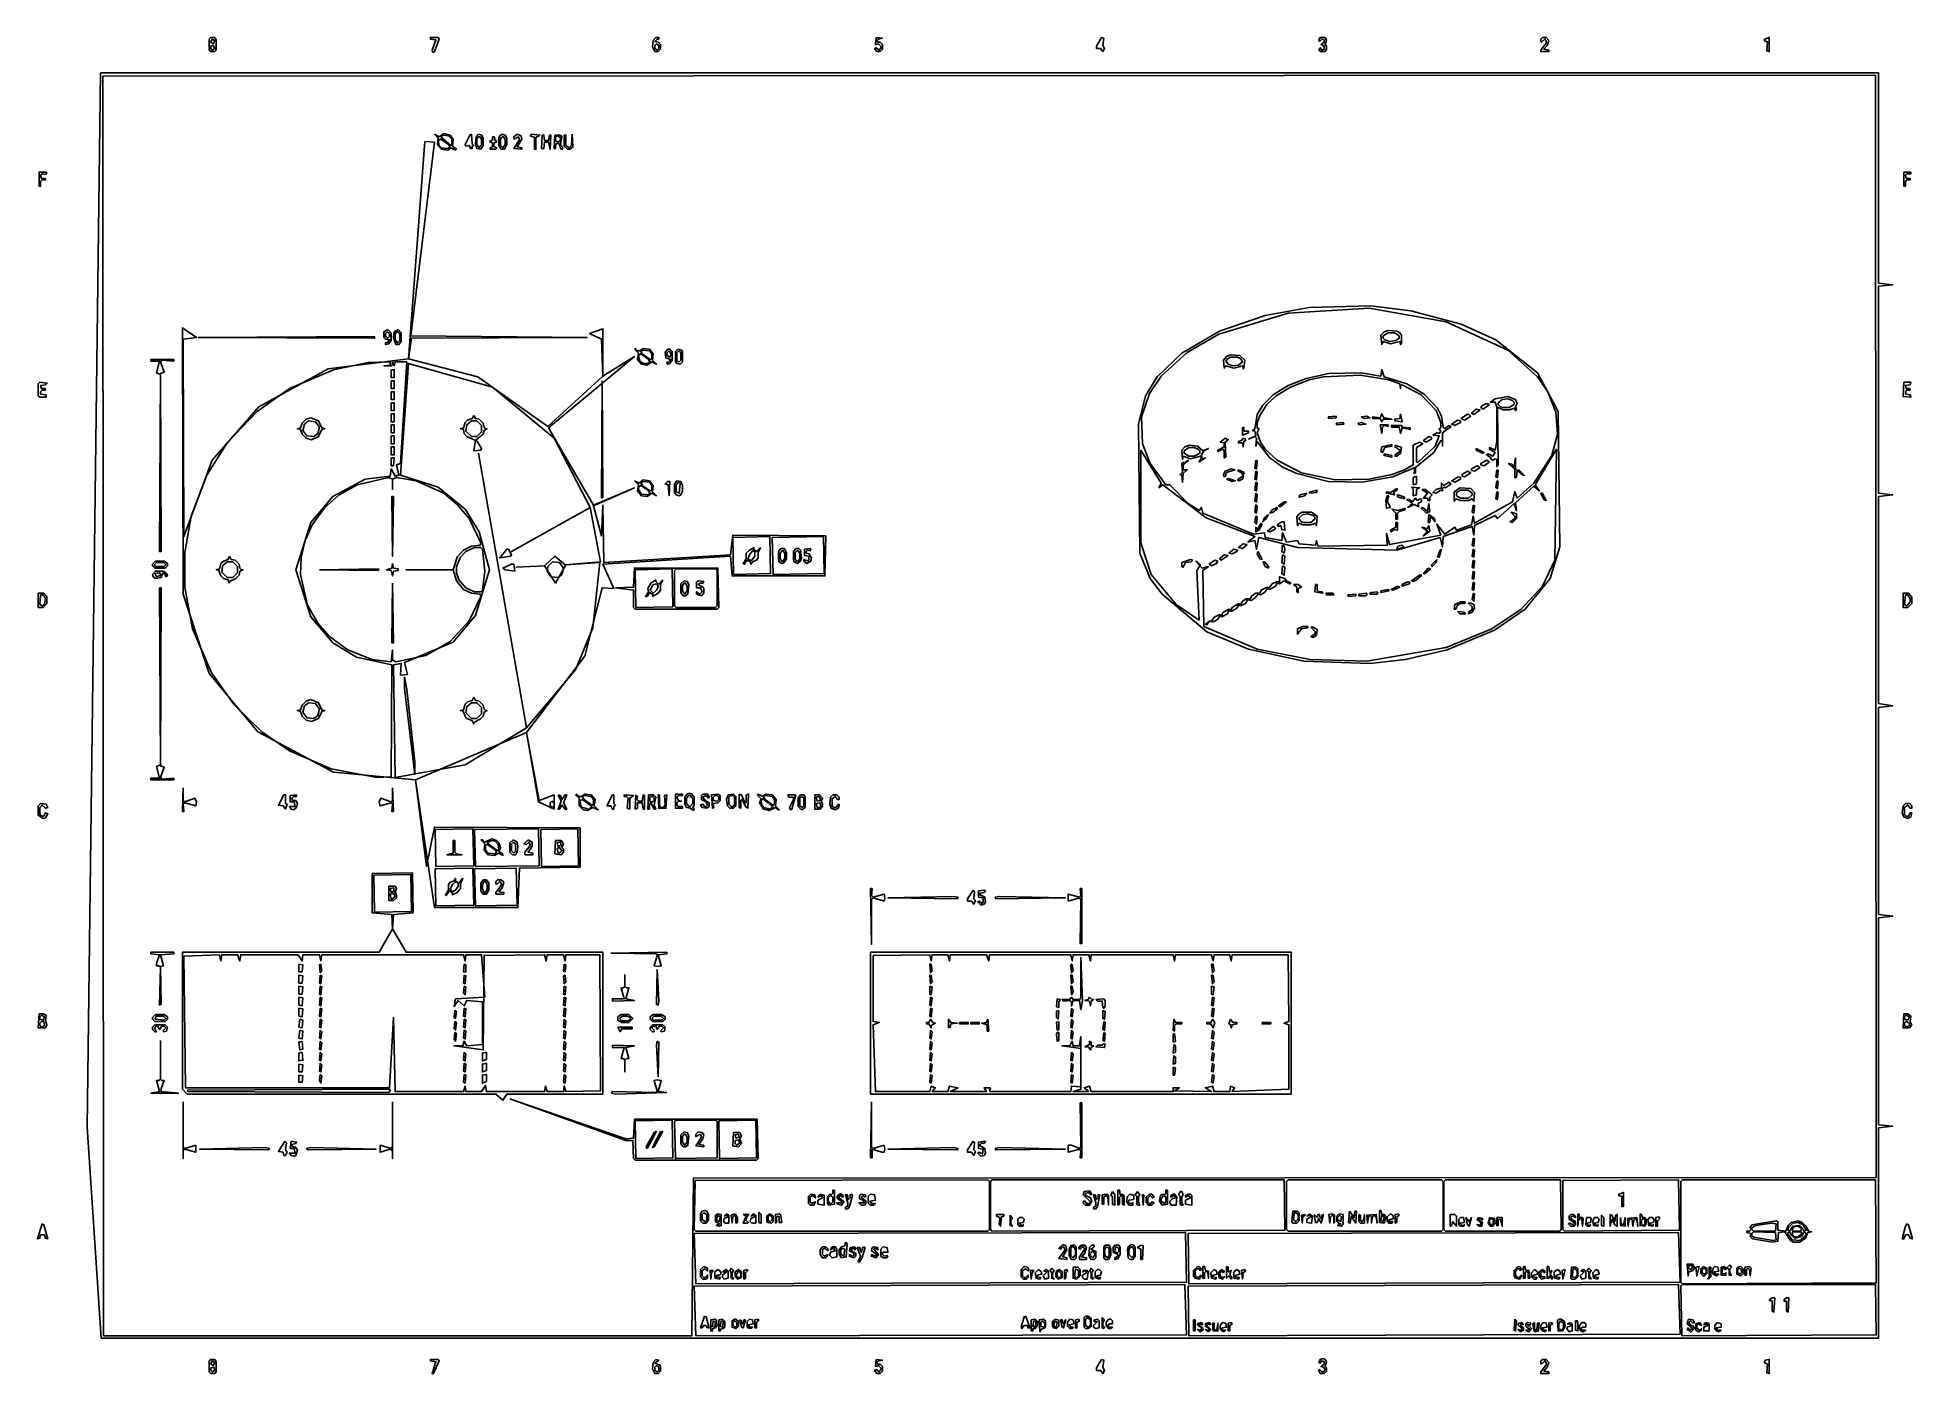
# Model space of a CAD drawing. Header units: metres. Extents: x 68 to 2449, y 29 to 1726.
import ezdxf

# ---------------------------------------------------------------- set-up
doc = ezdxf.new("R2010")
doc.units = ezdxf.units.M

msp = doc.modelspace()

# ---------------------------------------------------------------- linework, layer by layer
for points in [[(288, 1726), (286, 1724), (286, 1710), (288, 1708), (293, 1708), (295, 1710), (295, 1723), (293, 1726)], [(290, 1724), (293, 1722), (291, 1718), (288, 1720)], [(288, 1715), (291, 1716), (293, 1712), (290, 1710), (288, 1712)], [(577, 1726), (567, 1726), (567, 1724), (574, 1723), (569, 1710), (570, 1707), (572, 1708), (578, 1724)], [(853, 1726), (850, 1722), (849, 1714), (852, 1708), (856, 1708), (859, 1711), (859, 1717), (856, 1720), (852, 1721), (855, 1724), (857, 1724), (857, 1726)], [(854, 1718), (857, 1716), (857, 1712), (855, 1710), (852, 1712), (852, 1716)], [(1133, 1726), (1132, 1717), (1136, 1718), (1139, 1715), (1139, 1713), (1137, 1710), (1133, 1713), (1131, 1712), (1134, 1708), (1138, 1708), (1141, 1711), (1141, 1717), (1138, 1720), (1135, 1720), (1134, 1722), (1136, 1724), (1141, 1725)], [(1419, 1726), (1413, 1715), (1413, 1712), (1418, 1712), (1421, 1708), (1423, 1712), (1421, 1716), (1422, 1725)], [(1697, 1726), (1695, 1723), (1696, 1721), (1699, 1724), (1702, 1723), (1702, 1720), (1698, 1717), (1702, 1715), (1702, 1711), (1699, 1710), (1697, 1713), (1695, 1711), (1697, 1708), (1703, 1708), (1705, 1711), (1705, 1715), (1703, 1717), (1705, 1723), (1703, 1726)], [(1979, 1726), (1977, 1724), (1977, 1721), (1978, 1720), (1982, 1724), (1984, 1722), (1984, 1719), (1977, 1710), (1977, 1708), (1987, 1708), (1987, 1710), (1981, 1711), (1985, 1716), (1987, 1722), (1984, 1726)], [(2261, 1724), (2261, 1722), (2265, 1720), (2264, 1709), (2267, 1708), (2267, 1726)], [(148, 1681), (131, 342), (149, 74), (2406, 74), (2406, 341), (2424, 343), (2406, 345), (2406, 608), (2424, 610), (2406, 612), (2406, 875), (2424, 877), (2406, 880), (2406, 1143), (2424, 1145), (2406, 1147), (2406, 1410), (2424, 1412), (2406, 1414), (2406, 1681)], [(151, 1677), (2402, 1678), (2403, 278), (901, 277), (899, 77), (152, 77)], [(572, 1603), (577, 1598), (576, 1590), (581, 1584), (589, 1583), (593, 1586), (599, 1583), (600, 1584), (595, 1588), (596, 1597), (592, 1602), (584, 1604), (578, 1600)], [(577, 1595), (580, 1597), (590, 1590), (592, 1587), (589, 1585), (581, 1586), (578, 1589)], [(580, 1600), (583, 1602), (590, 1601), (594, 1597), (594, 1590), (593, 1589)], [(619, 1603), (617, 1602), (611, 1590), (612, 1588), (616, 1589), (618, 1585), (620, 1585), (620, 1588), (622, 1589), (620, 1591)], [(628, 1603), (625, 1600), (624, 1591), (626, 1585), (631, 1584), (634, 1589), (634, 1598), (632, 1602)], [(628, 1600), (630, 1600), (632, 1597), (632, 1590), (629, 1586), (626, 1590), (626, 1597)], [(646, 1600), (646, 1596), (642, 1594), (646, 1592), (646, 1587), (643, 1586), (643, 1584), (650, 1584), (651, 1586), (647, 1588), (648, 1592), (651, 1593), (651, 1595), (649, 1595), (648, 1600)], [(658, 1603), (655, 1601), (654, 1598), (654, 1589), (657, 1584), (661, 1584), (664, 1590), (664, 1598), (662, 1602)], [(658, 1600), (660, 1600), (662, 1596), (662, 1590), (659, 1586), (656, 1589), (656, 1597)], [(677, 1603), (673, 1600), (673, 1597), (679, 1600), (680, 1596), (673, 1585), (683, 1584), (683, 1586), (677, 1587), (683, 1597), (682, 1601)], [(695, 1603), (694, 1601), (699, 1599), (699, 1584), (701, 1584), (701, 1599), (706, 1602)], [(709, 1602), (708, 1585), (711, 1585), (712, 1593), (717, 1593), (719, 1584), (720, 1602), (718, 1602), (717, 1595), (712, 1595), (711, 1602)], [(725, 1602), (724, 1585), (726, 1585), (726, 1590), (729, 1592), (731, 1590), (732, 1585), (734, 1584), (735, 1586), (732, 1590), (734, 1600), (732, 1602)], [(728, 1601), (732, 1599), (732, 1595), (729, 1593), (726, 1595), (726, 1599)], [(747, 1603), (746, 1589), (743, 1586), (739, 1589), (739, 1602), (737, 1602), (737, 1588), (741, 1584), (744, 1584), (748, 1587)], [(560, 1594), (539, 1318), (437, 1305), (349, 1257), (290, 1189), (254, 1092), (253, 1343), (270, 1345), (252, 1357), (253, 1019), (286, 918), (348, 844), (444, 793), (548, 783), (572, 621), (678, 621), (680, 671), (757, 672), (757, 722), (572, 723), (562, 673), (548, 783), (689, 843), (704, 755), (724, 746), (724, 764), (705, 757), (689, 843), (763, 940), (785, 1027), (800, 1026), (786, 1057), (948, 1067), (950, 1042), (1068, 1042), (1069, 1093), (951, 1094), (948, 1069), (787, 1059), (786, 1132), (784, 1093), (774, 1131), (826, 1154), (774, 1132), (717, 1230), (826, 1321), (786, 1296), (786, 1356), (769, 1350), (784, 1343), (786, 1296), (716, 1232), (627, 1295), (539, 1318), (543, 1344), (766, 1345), (542, 1347), (572, 1593)], [(79, 1555), (70, 1555), (70, 1537), (72, 1537), (72, 1543), (74, 1545), (78, 1545), (78, 1547), (73, 1547), (72, 1551), (74, 1553), (78, 1552), (80, 1554)], [(2447, 1555), (2438, 1555), (2438, 1537), (2440, 1537), (2440, 1543), (2442, 1545), (2446, 1545), (2446, 1547), (2441, 1547), (2440, 1551), (2442, 1553), (2447, 1553)], [(1490, 1295), (1475, 1271), (1466, 1235), (1468, 1071), (1481, 1039), (1496, 1019), (1553, 971), (1606, 949), (1676, 934), (1760, 931), (1805, 936), (1858, 948), (1918, 973), (1957, 1000), (1989, 1039), (2001, 1079), (1999, 1251), (1973, 1300), (1920, 1342), (1876, 1362), (1812, 1379), (1761, 1385), (1683, 1383), (1627, 1373), (1569, 1353), (1521, 1325)], [(1470, 1244), (1480, 1274), (1495, 1296), (1528, 1326), (1568, 1349), (1656, 1376), (1759, 1382), (1857, 1365), (1935, 1329), (1973, 1295), (1986, 1276), (1996, 1250), (1998, 1222), (1991, 1195), (1968, 1160), (1947, 1141), (1944, 1149), (1941, 1136), (1893, 1109), (1891, 1118), (1889, 1107), (1870, 1100), (1868, 1104), (1855, 1095), (1845, 1108), (1850, 1094), (1785, 1082), (1781, 1096), (1782, 1081), (1694, 1080), (1692, 1087), (1691, 1081), (1670, 1083), (1668, 1087), (1654, 1085), (1649, 1097), (1648, 1087), (1627, 1091), (1626, 1097), (1612, 1095), (1548, 1122), (1546, 1129), (1543, 1125), (1529, 1134), (1506, 1158), (1501, 1158), (1481, 1185), (1471, 1210)], [(272, 1345), (496, 1344), (496, 1346)], [(513, 1355), (508, 1352), (508, 1345), (510, 1343), (515, 1342), (513, 1339), (510, 1338), (510, 1336), (514, 1337), (517, 1341), (517, 1351)], [(512, 1352), (515, 1350), (515, 1346), (513, 1344), (510, 1346), (510, 1350)], [(526, 1355), (521, 1352), (520, 1345), (523, 1336), (527, 1336), (530, 1340), (530, 1351)], [(524, 1352), (526, 1352), (528, 1349), (528, 1341), (525, 1338), (522, 1342), (522, 1349)], [(1774, 1348), (1775, 1336), (1777, 1340), (1786, 1337), (1798, 1340), (1799, 1336), (1800, 1337), (1800, 1348), (1798, 1351), (1794, 1353), (1783, 1354), (1778, 1352)], [(1777, 1347), (1783, 1351), (1791, 1351), (1797, 1347), (1797, 1344), (1793, 1341), (1785, 1340), (1779, 1342), (1777, 1344)], [(241, 1317), (212, 1317), (212, 1315), (223, 1315), (219, 1300), (224, 1298), (223, 1073), (225, 1073), (224, 1299), (229, 1301), (224, 1314), (226, 1316), (241, 1315)], [(537, 1314), (529, 1185), (524, 1183), (527, 1170), (522, 1169), (517, 1178), (516, 1169), (484, 1165), (443, 1143), (415, 1110), (396, 1050), (415, 990), (443, 957), (473, 939), (518, 929), (517, 787), (499, 786), (441, 797), (388, 820), (353, 844), (318, 878), (289, 919), (265, 975), (255, 1028), (255, 1072), (263, 1118), (283, 1170), (309, 1211), (347, 1251), (388, 1280), (444, 1304), (488, 1313), (516, 1314), (516, 1310), (508, 1309), (518, 1309), (519, 1314), (521, 1309), (522, 1314)], [(646, 1282), (724, 1217), (770, 1129), (670, 1073), (770, 1129), (783, 1060), (738, 1056), (725, 1067), (712, 1055), (676, 1053), (712, 1055), (726, 1033), (739, 1056), (782, 1059), (773, 976), (751, 923), (689, 849), (628, 1198), (689, 849), (611, 802), (522, 786), (520, 929), (530, 931), (529, 916), (538, 917), (534, 932), (596, 958), (624, 992), (642, 1050), (629, 1098), (611, 1127), (577, 1155), (529, 1170), (539, 1312)], [(826, 1330), (831, 1325), (830, 1317), (835, 1311), (842, 1310), (848, 1314), (854, 1311), (849, 1316), (850, 1324), (845, 1330), (837, 1331), (833, 1328), (830, 1328), (827, 1331)], [(831, 1322), (834, 1324), (843, 1318), (846, 1314), (843, 1312), (837, 1312), (833, 1315)], [(834, 1327), (837, 1329), (845, 1328), (848, 1324), (848, 1318), (846, 1317), (836, 1324)], [(871, 1330), (868, 1330), (865, 1326), (866, 1319), (872, 1317), (870, 1314), (867, 1313), (868, 1311), (871, 1312), (874, 1316), (874, 1327)], [(870, 1328), (873, 1324), (871, 1320), (867, 1322), (867, 1325)], [(881, 1330), (878, 1327), (878, 1315), (880, 1312), (884, 1311), (887, 1314), (887, 1327), (886, 1329)], [(882, 1328), (885, 1326), (885, 1316), (883, 1314), (880, 1315), (880, 1326)], [(1574, 1316), (1575, 1306), (1577, 1309), (1587, 1306), (1598, 1309), (1599, 1305), (1600, 1306), (1601, 1316), (1595, 1322), (1583, 1323), (1578, 1321)], [(1577, 1315), (1579, 1318), (1583, 1320), (1592, 1320), (1596, 1318), (1598, 1314), (1593, 1310), (1586, 1309), (1580, 1311)], [(71, 1288), (69, 1286), (69, 1271), (71, 1269), (79, 1269), (79, 1272), (72, 1273), (72, 1276), (74, 1278), (78, 1278), (78, 1280), (73, 1280), (72, 1284), (78, 1285), (80, 1287)], [(517, 1304), (517, 1294), (521, 1294), (521, 1304)], [(517, 1290), (517, 1280), (521, 1280), (521, 1290)], [(785, 1290), (784, 1141), (786, 1142)], [(1863, 1232), (1860, 1233), (1855, 1229), (1853, 1231), (1851, 1245), (1846, 1255), (1829, 1273), (1807, 1286), (1778, 1295), (1775, 1304), (1774, 1296), (1749, 1300), (1708, 1299), (1679, 1293), (1656, 1284), (1637, 1272), (1624, 1259), (1617, 1247), (1614, 1229), (1611, 1227), (1614, 1226), (1615, 1220), (1606, 1216), (1614, 1219), (1616, 1217), (1615, 1207), (1617, 1213), (1633, 1192), (1650, 1180), (1667, 1172), (1707, 1162), (1750, 1161), (1789, 1168), (1817, 1180), (1816, 1172), (1818, 1173), (1818, 1180), (1841, 1199), (1850, 1214), (1852, 1213), (1852, 1207), (1852, 1224)], [(1617, 1236), (1620, 1246), (1629, 1260), (1641, 1271), (1659, 1282), (1683, 1291), (1701, 1295), (1748, 1297), (1784, 1291), (1798, 1286), (1799, 1280), (1799, 1284), (1801, 1285), (1825, 1272), (1844, 1252), (1850, 1237), (1850, 1230), (1848, 1229), (1850, 1226), (1848, 1223), (1845, 1224), (1840, 1221), (1848, 1220), (1843, 1207), (1821, 1186), (1819, 1187), (1819, 1205), (1827, 1210), (1823, 1212), (1815, 1208), (1815, 1183), (1804, 1177), (1788, 1171), (1759, 1165), (1716, 1164), (1673, 1173), (1642, 1189), (1627, 1203), (1621, 1212), (1617, 1224), (1619, 1229), (1617, 1230)], [(2438, 1288), (2437, 1270), (2447, 1269), (2446, 1272), (2440, 1273), (2441, 1278), (2446, 1278), (2445, 1280), (2441, 1280), (2440, 1284), (2446, 1285), (2447, 1288)], [(517, 1276), (517, 1266), (521, 1266), (521, 1276)], [(517, 1262), (517, 1252), (521, 1252), (521, 1262)], [(1935, 1270), (1919, 1267), (1913, 1263), (1919, 1263), (1921, 1257), (1921, 1213), (1919, 1202), (1912, 1205), (1912, 1203), (1919, 1199), (1916, 1194), (1910, 1197), (1908, 1196), (1914, 1192), (1913, 1191), (1916, 1189), (1919, 1191), (1921, 1190), (1921, 1181), (1923, 1183), (1922, 1255), (1923, 1256), (1929, 1253), (1937, 1253), (1944, 1255), (1945, 1252), (1946, 1253), (1945, 1257), (1947, 1261), (1945, 1266)], [(1923, 1262), (1928, 1266), (1935, 1267), (1941, 1265), (1943, 1263), (1943, 1260), (1937, 1256), (1929, 1256), (1926, 1257), (1923, 1260)], [(415, 1243), (409, 1241), (404, 1236), (402, 1230), (398, 1229), (402, 1228), (404, 1222), (409, 1217), (416, 1215), (425, 1219), (429, 1228), (433, 1229), (429, 1230), (425, 1239)], [(412, 1239), (421, 1238), (426, 1231), (424, 1223), (419, 1219), (410, 1220), (405, 1227), (407, 1235)], [(517, 1248), (517, 1238), (521, 1238), (521, 1248)], [(622, 1246), (620, 1242), (614, 1240), (611, 1237), (609, 1230), (605, 1229), (609, 1228), (610, 1223), (613, 1219), (624, 1214), (622, 1201), (631, 1202), (632, 1204), (625, 1215), (634, 1222), (635, 1227), (639, 1229), (637, 1229), (635, 1231), (634, 1236), (629, 1241), (624, 1242)], [(619, 1239), (626, 1239), (632, 1233), (632, 1225), (626, 1219), (619, 1219), (612, 1226), (613, 1234)], [(1707, 1244), (1708, 1242), (1717, 1243), (1717, 1245)], [(1749, 1244), (1753, 1242), (1760, 1243), (1756, 1245)], [(1763, 1244), (1764, 1242), (1773, 1242), (1775, 1238), (1777, 1241), (1788, 1241), (1779, 1243), (1778, 1242), (1775, 1248), (1773, 1243)], [(1799, 1248), (1798, 1242), (1791, 1241), (1792, 1239), (1801, 1238)], [(1875, 1239), (1871, 1240), (1864, 1235), (1868, 1233), (1875, 1237)], [(1888, 1245), (1886, 1247), (1883, 1247), (1876, 1242), (1880, 1240)], [(1900, 1253), (1895, 1254), (1889, 1249), (1892, 1247)], [(1912, 1260), (1908, 1261), (1902, 1258), (1901, 1256), (1904, 1254)], [(517, 1234), (517, 1224), (521, 1224), (521, 1234)], [(517, 1220), (517, 1210), (521, 1210), (521, 1220)], [(1576, 1217), (1570, 1212), (1575, 1211), (1575, 1206), (1567, 1202), (1567, 1200), (1573, 1203), (1575, 1202), (1575, 1192), (1577, 1193), (1576, 1212), (1580, 1215)], [(1599, 1217), (1597, 1214), (1593, 1213), (1593, 1211), (1598, 1211), (1599, 1206), (1600, 1213), (1602, 1214), (1602, 1216)], [(1600, 1231), (1598, 1230), (1598, 1221), (1606, 1224), (1606, 1226), (1600, 1226)], [(1717, 1236), (1718, 1234), (1727, 1235), (1726, 1237)], [(1745, 1236), (1746, 1234), (1755, 1235), (1749, 1237)], [(1783, 1234), (1773, 1234), (1775, 1223), (1776, 1231), (1778, 1233), (1783, 1232)], [(1787, 1233), (1788, 1231), (1797, 1231), (1799, 1223), (1801, 1230), (1811, 1228), (1811, 1230), (1801, 1231), (1800, 1233)], [(1838, 1218), (1835, 1219), (1828, 1214), (1831, 1212), (1838, 1216)], [(517, 1206), (517, 1196), (521, 1196), (521, 1206)], [(517, 1192), (517, 1182), (520, 1182), (521, 1192)], [(1469, 1202), (1495, 1160), (1492, 1154), (1497, 1158), (1552, 1116), (1614, 1092), (1605, 1085), (1614, 1087), (1616, 1076), (1619, 1091), (1668, 1078), (1794, 1075), (1849, 1091), (1852, 1079), (1853, 1092), (1890, 1105), (1892, 1094), (1893, 1106), (1919, 1119), (1922, 1115), (1943, 1134), (1946, 1125), (1945, 1135), (1968, 1156), (1975, 1150), (1970, 1158), (1997, 1203), (1995, 1062), (1979, 1029), (1952, 1000), (1915, 975), (1857, 951), (1756, 934), (1684, 936), (1617, 949), (1549, 978), (1548, 1049), (1555, 1054), (1547, 1052), (1539, 1061), (1545, 1056), (1540, 1049), (1543, 986), (1514, 1006), (1482, 1044), (1469, 1084)], [(1521, 1202), (1522, 1190), (1523, 1194), (1532, 1191), (1545, 1194), (1546, 1192), (1543, 1187), (1551, 1192), (1547, 1191), (1546, 1196), (1549, 1201), (1555, 1204), (1548, 1201), (1541, 1207), (1531, 1208), (1525, 1206)], [(1524, 1201), (1530, 1205), (1537, 1205), (1542, 1203), (1544, 1201), (1544, 1198), (1537, 1194), (1530, 1194), (1524, 1198)], [(1788, 1209), (1775, 1206), (1774, 1200), (1776, 1199), (1779, 1205), (1788, 1207)], [(1778, 1197), (1778, 1195), (1788, 1193), (1788, 1195)], [(1792, 1208), (1792, 1206), (1798, 1202), (1798, 1200), (1792, 1196), (1792, 1194), (1794, 1194), (1799, 1198), (1800, 1205)], [(1895, 1204), (1895, 1202), (1903, 1198), (1905, 1199)], [(1945, 1192), (1943, 1181), (1940, 1184), (1936, 1185), (1944, 1178), (1944, 1167), (1946, 1167), (1947, 1176), (1954, 1170), (1956, 1170), (1949, 1177), (1947, 1176), (1945, 1178)], [(514, 1167), (519, 1165), (519, 1152), (519, 1165), (524, 1167), (549, 1163), (584, 1147), (601, 1133), (616, 1115), (631, 1084), (630, 1081), (619, 1080), (609, 1075), (601, 1066), (596, 1050), (536, 1050), (596, 1050), (600, 1036), (609, 1025), (619, 1020), (630, 1019), (631, 1016), (616, 985), (592, 959), (561, 941), (523, 933), (519, 935), (519, 948), (517, 933), (493, 936), (462, 948), (439, 965), (424, 982), (411, 1005), (402, 1044), (403, 1066), (408, 1087), (417, 1107), (433, 1129), (451, 1145), (474, 1158)], [(1530, 1189), (1525, 1186), (1522, 1186), (1521, 1184), (1522, 1174), (1519, 1171), (1521, 1170), (1522, 1161), (1523, 1172), (1528, 1177), (1523, 1177), (1523, 1183)], [(1589, 1177), (1584, 1178), (1576, 1175), (1574, 1171), (1575, 1168), (1577, 1169), (1577, 1172), (1579, 1174)], [(1593, 1177), (1592, 1176), (1598, 1172), (1598, 1169), (1592, 1164), (1594, 1163), (1599, 1166), (1600, 1174)], [(1615, 1189), (1614, 1179), (1616, 1178), (1617, 1188)], [(1615, 1175), (1614, 1165), (1616, 1164), (1617, 1174)], [(1819, 1169), (1815, 1167), (1815, 1158), (1819, 1159)], [(1875, 1167), (1872, 1168), (1864, 1163), (1868, 1161), (1875, 1165)], [(1888, 1173), (1884, 1175), (1877, 1171), (1877, 1169), (1880, 1168)], [(1900, 1180), (1896, 1182), (1889, 1178), (1889, 1176), (1893, 1175)], [(1912, 1187), (1908, 1189), (1901, 1185), (1901, 1183), (1905, 1182)], [(1921, 1177), (1920, 1168), (1922, 1167), (1923, 1176)], [(520, 1143), (518, 1143), (519, 1067)], [(826, 1163), (831, 1158), (830, 1150), (835, 1144), (842, 1143), (848, 1147), (854, 1144), (849, 1149), (850, 1157), (845, 1163), (837, 1164), (832, 1160)], [(831, 1155), (834, 1157), (843, 1151), (846, 1147), (843, 1145), (835, 1146), (831, 1152)], [(834, 1160), (837, 1162), (845, 1161), (848, 1157), (848, 1151), (846, 1150), (837, 1156)], [(868, 1162), (865, 1159), (869, 1158), (870, 1144), (871, 1162)], [(880, 1163), (877, 1159), (877, 1148), (879, 1145), (883, 1144), (885, 1145), (887, 1150), (887, 1157), (885, 1162)], [(882, 1161), (884, 1159), (883, 1147), (879, 1149), (879, 1158)], [(1578, 1165), (1585, 1162), (1589, 1163), (1581, 1166)], [(1615, 1161), (1614, 1151), (1616, 1150), (1617, 1160)], [(1615, 1147), (1614, 1137), (1616, 1136), (1617, 1145)], [(1680, 1147), (1671, 1145), (1670, 1142), (1677, 1144)], [(1693, 1151), (1684, 1149), (1683, 1147), (1692, 1148)], [(1784, 1144), (1782, 1144), (1780, 1138), (1781, 1128), (1786, 1129), (1782, 1137)], [(1795, 1152), (1794, 1153), (1786, 1148), (1781, 1149), (1781, 1147), (1791, 1145), (1790, 1148)], [(1794, 1144), (1796, 1142), (1804, 1140), (1804, 1142), (1796, 1145)], [(1813, 1155), (1815, 1153), (1815, 1144), (1819, 1145), (1819, 1152), (1823, 1154)], [(1826, 1152), (1833, 1147), (1828, 1141), (1833, 1141), (1834, 1138), (1836, 1138), (1836, 1142), (1839, 1145), (1830, 1152)], [(1863, 1159), (1860, 1161), (1854, 1157), (1851, 1160), (1851, 1154), (1844, 1152), (1840, 1148), (1844, 1147), (1850, 1151), (1852, 1150), (1852, 1153), (1854, 1155), (1856, 1154)], [(1867, 1149), (1867, 1137), (1869, 1140), (1875, 1138), (1885, 1138), (1890, 1140), (1892, 1137), (1893, 1148), (1888, 1153), (1874, 1154)], [(1870, 1148), (1875, 1151), (1885, 1151), (1890, 1147), (1890, 1145), (1885, 1141), (1875, 1141), (1870, 1144)], [(1921, 1163), (1920, 1154), (1922, 1153), (1923, 1162)], [(1921, 1149), (1920, 1140), (1922, 1139), (1923, 1148)], [(1977, 1147), (1981, 1139), (1984, 1138), (1979, 1147)], [(1615, 1133), (1614, 1123), (1616, 1122), (1617, 1131)], [(1631, 1120), (1626, 1116), (1624, 1111), (1628, 1114)], [(1642, 1129), (1636, 1126), (1633, 1122), (1637, 1123), (1642, 1127)], [(1654, 1136), (1651, 1136), (1644, 1131), (1646, 1130)], [(1693, 1118), (1686, 1123), (1674, 1123), (1670, 1121), (1667, 1117), (1668, 1106), (1670, 1109), (1675, 1107), (1685, 1107), (1691, 1109), (1692, 1106)], [(1670, 1116), (1675, 1120), (1681, 1121), (1688, 1119), (1690, 1117), (1690, 1114), (1685, 1110), (1676, 1110), (1673, 1111), (1670, 1114)], [(1805, 1128), (1796, 1125), (1788, 1127), (1793, 1122), (1793, 1114), (1795, 1114), (1795, 1122), (1797, 1124), (1804, 1126)], [(1826, 1139), (1824, 1140), (1820, 1138), (1818, 1141), (1814, 1136), (1810, 1139), (1807, 1139), (1814, 1134), (1808, 1129), (1816, 1133), (1822, 1130), (1821, 1134), (1825, 1136)], [(1835, 1134), (1833, 1124), (1827, 1129), (1825, 1128), (1832, 1122), (1836, 1124)], [(1835, 1120), (1834, 1110), (1836, 1110), (1837, 1117), (1843, 1111), (1842, 1115)], [(1891, 1132), (1890, 1123), (1892, 1122), (1893, 1131)], [(1939, 1123), (1944, 1118), (1944, 1115), (1938, 1111), (1941, 1110), (1946, 1115), (1946, 1121)], [(1615, 1118), (1614, 1110), (1616, 1108), (1617, 1117)], [(1622, 1109), (1617, 1101), (1615, 1104), (1615, 1098), (1619, 1100), (1623, 1108)], [(1640, 1103), (1637, 1105), (1630, 1099), (1633, 1098), (1639, 1101)], [(1642, 1107), (1644, 1105), (1647, 1106), (1648, 1101), (1652, 1100), (1651, 1111), (1648, 1111)], [(1795, 1110), (1793, 1110), (1793, 1104), (1786, 1100), (1787, 1098), (1791, 1101), (1795, 1100)], [(1835, 1106), (1833, 1102), (1826, 1104), (1833, 1099), (1828, 1093), (1836, 1099)], [(623, 1078), (631, 1078), (633, 1076), (636, 1048), (633, 1024), (631, 1022), (623, 1022), (612, 1027), (603, 1037), (600, 1046), (600, 1054), (605, 1066), (612, 1073)], [(666, 1076), (664, 1076), (655, 1065), (669, 1067), (670, 1069)], [(951, 1091), (998, 1092), (999, 1045), (952, 1044)], [(986, 1078), (981, 1073), (977, 1076), (978, 1078), (972, 1075), (968, 1071), (968, 1064), (964, 1058), (966, 1057), (967, 1060), (970, 1062), (974, 1059), (974, 1057), (976, 1060), (981, 1062), (983, 1065), (983, 1072)], [(979, 1073), (979, 1067), (975, 1062), (972, 1062), (970, 1064), (972, 1069), (976, 1074)], [(1001, 1091), (1066, 1092), (1067, 1045), (1002, 1044)], [(1016, 1077), (1012, 1077), (1009, 1073), (1009, 1063), (1010, 1060), (1013, 1058), (1016, 1059), (1019, 1064), (1019, 1072)], [(1014, 1075), (1017, 1071), (1017, 1065), (1015, 1061), (1013, 1061), (1011, 1064), (1011, 1071)], [(1035, 1077), (1031, 1077), (1028, 1073), (1028, 1063), (1029, 1060), (1033, 1058), (1037, 1061), (1038, 1065), (1037, 1075)], [(1033, 1075), (1036, 1071), (1036, 1064), (1034, 1061), (1032, 1061), (1030, 1064), (1030, 1072)], [(1050, 1077), (1042, 1076), (1042, 1068), (1048, 1067), (1047, 1061), (1041, 1063), (1041, 1061), (1045, 1058), (1050, 1061), (1051, 1065), (1048, 1070), (1044, 1071), (1044, 1073), (1046, 1075), (1049, 1074)], [(1592, 1075), (1587, 1076), (1581, 1071), (1585, 1070), (1591, 1073)], [(1604, 1082), (1599, 1083), (1593, 1078), (1598, 1077)], [(1618, 1073), (1617, 1070), (1620, 1064), (1623, 1063)], [(1649, 1081), (1648, 1073), (1651, 1071), (1652, 1076), (1651, 1080)], [(1803, 1079), (1796, 1076), (1794, 1077), (1796, 1080), (1801, 1081)], [(1851, 1076), (1849, 1075), (1846, 1066), (1848, 1066)], [(1891, 1090), (1890, 1081), (1892, 1080), (1893, 1089)], [(1891, 1076), (1890, 1067), (1892, 1066), (1893, 1075)], [(214, 1057), (214, 1055), (217, 1052), (230, 1052), (233, 1055), (233, 1058), (229, 1061), (218, 1061)], [(214, 1044), (215, 1041), (218, 1039), (225, 1040), (227, 1046), (230, 1044), (231, 1041), (233, 1042), (232, 1045), (228, 1048), (218, 1048)], [(216, 1056), (219, 1059), (228, 1059), (231, 1056), (229, 1054), (218, 1054)], [(312, 1067), (310, 1063), (304, 1061), (301, 1058), (299, 1051), (295, 1050), (298, 1050), (301, 1042), (304, 1039), (310, 1037), (312, 1033), (312, 1035), (320, 1039), (324, 1043), (325, 1048), (329, 1050), (327, 1050), (325, 1052), (324, 1057), (319, 1062), (314, 1063)], [(309, 1060), (316, 1060), (322, 1054), (322, 1046), (316, 1040), (309, 1040), (302, 1047), (303, 1055)], [(426, 1050), (501, 1049), (501, 1051)], [(519, 1058), (518, 1052), (511, 1050), (517, 1049), (519, 1042), (520, 1048), (526, 1049), (526, 1051), (520, 1052)], [(674, 1048), (673, 1057), (670, 1057), (659, 1052), (662, 1050)], [(722, 1060), (731, 1059), (736, 1052), (734, 1044), (729, 1040), (720, 1041), (715, 1048), (716, 1054)], [(802, 1027), (825, 1024), (825, 1002), (827, 1000), (931, 1000), (933, 1002), (932, 1052), (826, 1052), (825, 1028)], [(827, 1050), (874, 1051), (875, 1003), (828, 1002)], [(877, 1049), (879, 1051), (929, 1051), (931, 1049), (931, 1004), (929, 1002), (879, 1002), (877, 1004)], [(1535, 1062), (1532, 1063), (1521, 1059), (1521, 1054), (1523, 1053), (1526, 1059), (1533, 1060)], [(1567, 1061), (1563, 1062), (1556, 1057), (1559, 1055), (1565, 1058)], [(1580, 1068), (1575, 1069), (1569, 1064), (1571, 1062)], [(1624, 1060), (1627, 1054), (1631, 1052), (1631, 1054), (1626, 1060)], [(1649, 1069), (1648, 1059), (1651, 1057), (1652, 1067)], [(1649, 1055), (1648, 1045), (1651, 1043), (1652, 1053)], [(1837, 1051), (1834, 1052), (1828, 1045), (1830, 1045)], [(1845, 1063), (1838, 1056), (1839, 1054), (1844, 1059)], [(1891, 1062), (1890, 1053), (1892, 1052), (1893, 1061)], [(1891, 1048), (1890, 1039), (1892, 1038), (1893, 1047)], [(223, 1027), (224, 802), (219, 800), (223, 785), (212, 785), (212, 783), (241, 783), (241, 785), (226, 784), (224, 786), (229, 799), (224, 801), (225, 1027)], [(217, 1045), (223, 1046), (225, 1043), (219, 1041)], [(519, 1033), (518, 957), (520, 957)], [(862, 1037), (858, 1032), (856, 1032), (853, 1035), (853, 1037), (847, 1033), (843, 1026), (844, 1022), (840, 1016), (842, 1016), (845, 1021), (850, 1018), (849, 1016), (856, 1020), (859, 1024), (859, 1031)], [(855, 1032), (856, 1028), (854, 1024), (850, 1020), (846, 1024), (850, 1031)], [(889, 1036), (885, 1032), (885, 1021), (888, 1017), (891, 1017), (894, 1019), (895, 1031), (893, 1035)], [(889, 1033), (891, 1033), (893, 1029), (893, 1023), (890, 1019), (887, 1023), (887, 1030)], [(907, 1036), (905, 1034), (905, 1027), (910, 1027), (912, 1022), (909, 1019), (905, 1022), (905, 1019), (911, 1017), (914, 1020), (914, 1026), (913, 1028), (907, 1031), (909, 1033), (913, 1033), (914, 1035)], [(1660, 1033), (1654, 1036), (1652, 1039), (1645, 1041), (1645, 1034), (1642, 1035), (1636, 1032), (1632, 1027), (1629, 1028), (1622, 1024), (1620, 1020), (1615, 1020), (1610, 1017), (1608, 1013), (1603, 1013), (1598, 1010), (1596, 1006), (1593, 1007), (1585, 1002), (1584, 999), (1581, 1000), (1573, 995), (1572, 992), (1569, 993), (1563, 990), (1558, 984), (1556, 985), (1551, 981), (1553, 980), (1556, 984), (1562, 984), (1567, 987), (1569, 991), (1572, 990), (1579, 994), (1581, 998), (1584, 997), (1591, 1001), (1593, 1005), (1596, 1004), (1602, 1007), (1605, 1012), (1609, 1011), (1614, 1014), (1618, 1019), (1621, 1018), (1626, 1021), (1630, 1026), (1633, 1025), (1640, 1029), (1642, 1033), (1645, 1032), (1651, 1036), (1658, 1032)], [(1663, 1031), (1667, 1028), (1667, 1022), (1669, 1021), (1669, 1026), (1673, 1028), (1669, 1031)], [(1691, 1031), (1690, 1022), (1700, 1020), (1699, 1022), (1695, 1022), (1693, 1024), (1693, 1031)], [(1784, 1025), (1774, 1023), (1774, 1021), (1784, 1023)], [(1798, 1028), (1795, 1029), (1787, 1025), (1789, 1024)], [(1811, 1034), (1807, 1034), (1801, 1031), (1801, 1029), (1810, 1032)], [(1826, 1043), (1823, 1043), (1813, 1036), (1815, 1035), (1819, 1037)], [(1891, 1034), (1890, 1025), (1892, 1024), (1893, 1033)], [(69, 1020), (69, 1002), (75, 1002), (80, 1007), (80, 1016), (76, 1020)], [(72, 1018), (75, 1018), (78, 1014), (77, 1006), (74, 1004), (71, 1006)], [(1704, 1020), (1705, 1018), (1714, 1018), (1713, 1020)], [(1732, 1018), (1733, 1016), (1742, 1017), (1742, 1019)], [(1756, 1020), (1746, 1019), (1746, 1017), (1754, 1017), (1756, 1018)], [(1770, 1022), (1761, 1021), (1760, 1019), (1769, 1019)], [(1881, 1009), (1875, 1009), (1868, 1006), (1867, 1000), (1869, 1000), (1871, 1005), (1875, 1007), (1880, 1007)], [(1887, 1008), (1885, 1007), (1890, 1003), (1890, 999), (1886, 997), (1885, 994), (1890, 996), (1893, 1001), (1892, 1006)], [(1891, 1020), (1890, 1012), (1892, 1010), (1893, 1019)], [(2437, 1020), (2437, 1002), (2443, 1002), (2448, 1007), (2448, 1015), (2444, 1020)], [(2440, 1018), (2443, 1018), (2446, 1013), (2446, 1009), (2442, 1004), (2439, 1006)], [(1681, 978), (1675, 978), (1668, 975), (1668, 968), (1673, 975), (1681, 976)], [(1685, 977), (1691, 971), (1690, 968), (1685, 965), (1688, 964), (1692, 967), (1693, 974), (1688, 977)], [(1871, 997), (1874, 994), (1881, 994), (1880, 996)], [(534, 914), (534, 899), (547, 790), (547, 806), (537, 898)], [(415, 885), (409, 883), (404, 878), (402, 872), (398, 871), (402, 870), (404, 864), (409, 859), (416, 857), (425, 861), (429, 870), (433, 871), (429, 872), (425, 881)], [(412, 881), (421, 880), (426, 873), (424, 865), (419, 861), (410, 862), (405, 869), (407, 877)], [(622, 888), (620, 884), (614, 882), (611, 879), (609, 872), (605, 871), (608, 871), (612, 862), (620, 858), (622, 854), (622, 856), (630, 860), (634, 864), (635, 869), (639, 871), (637, 871), (635, 873), (634, 878), (629, 883), (624, 884)], [(619, 881), (626, 881), (632, 875), (632, 867), (626, 861), (619, 861), (612, 868), (613, 876)], [(253, 773), (252, 743), (254, 743), (253, 752), (255, 754), (269, 750), (270, 755), (268, 760), (255, 755), (253, 757)], [(381, 764), (374, 751), (380, 750), (383, 746), (385, 752), (383, 753), (383, 764)], [(397, 764), (389, 763), (389, 755), (394, 755), (395, 749), (388, 749), (390, 746), (393, 745), (397, 748), (398, 753), (396, 757), (392, 757), (391, 760), (393, 762), (397, 762)], [(519, 773), (519, 757), (517, 755), (504, 760), (502, 755), (503, 750), (517, 754), (519, 752), (518, 743), (520, 743)], [(729, 764), (733, 756), (729, 746), (731, 746), (734, 751), (738, 746), (740, 746), (736, 754), (740, 764), (738, 764), (734, 758), (732, 763)], [(752, 765), (752, 763), (756, 760), (756, 750), (761, 745), (767, 744), (773, 748), (780, 745), (775, 750), (776, 758), (771, 764), (763, 765), (759, 762), (756, 762)], [(760, 761), (762, 763), (771, 762), (774, 758), (774, 752), (772, 751), (762, 758)], [(798, 764), (791, 750), (796, 750), (798, 746), (800, 746), (800, 749), (802, 751), (800, 753), (800, 764)], [(813, 764), (813, 762), (816, 762), (818, 760), (817, 747), (820, 746), (820, 760), (825, 763)], [(828, 764), (827, 746), (830, 747), (830, 754), (836, 754), (837, 746), (839, 746), (839, 763), (837, 764), (836, 756), (831, 756), (829, 758), (830, 762)], [(844, 764), (843, 746), (845, 746), (845, 752), (847, 754), (851, 746), (853, 746), (851, 751), (853, 761), (850, 764)], [(845, 761), (849, 762), (851, 760), (851, 757), (849, 755), (846, 755)], [(856, 764), (857, 747), (866, 747), (867, 764), (864, 763), (865, 751), (863, 748), (860, 748), (858, 750), (858, 764)], [(878, 765), (878, 747), (887, 747), (887, 749), (882, 749), (880, 751), (880, 754), (882, 756), (886, 756), (882, 757), (880, 761), (882, 763), (887, 763), (887, 765)], [(896, 766), (893, 765), (890, 761), (890, 752), (892, 748), (897, 747), (901, 744), (902, 746), (900, 748), (902, 751), (902, 761), (899, 765)], [(895, 763), (897, 763), (900, 759), (900, 753), (897, 749), (895, 749), (892, 753), (892, 760)], [(913, 765), (911, 763), (911, 758), (917, 755), (919, 751), (917, 749), (915, 749), (913, 752), (910, 751), (912, 748), (918, 747), (921, 749), (921, 754), (916, 757), (913, 761), (917, 763), (920, 760), (921, 762), (919, 765)], [(932, 765), (924, 764), (925, 747), (927, 748), (926, 753), (932, 754), (935, 757), (935, 763)], [(928, 763), (931, 763), (933, 761), (933, 758), (931, 756), (926, 757), (926, 761)], [(945, 764), (943, 758), (944, 750), (947, 747), (952, 747), (955, 750), (955, 762), (952, 765)], [(948, 763), (951, 763), (953, 761), (953, 751), (951, 749), (949, 749), (946, 752), (946, 761)], [(959, 765), (959, 748), (961, 747), (961, 757), (963, 758), (967, 749), (970, 747), (971, 765), (968, 764), (968, 754), (966, 755), (962, 764)], [(982, 764), (987, 759), (985, 754), (990, 746), (997, 744), (1005, 748), (1008, 745), (1010, 745), (1005, 750), (1006, 758), (1001, 764), (993, 765), (989, 762), (983, 765)], [(990, 761), (992, 763), (1001, 762), (1004, 758), (1004, 752), (1002, 751), (992, 758)], [(1031, 764), (1021, 764), (1022, 761), (1028, 761), (1028, 758), (1023, 748), (1024, 745), (1026, 746)], [(1041, 764), (1037, 764), (1034, 760), (1034, 749), (1038, 745), (1043, 748), (1043, 761)], [(1038, 762), (1041, 760), (1041, 750), (1039, 748), (1036, 750), (1036, 760)], [(1055, 764), (1055, 746), (1062, 746), (1065, 749), (1065, 753), (1063, 755), (1065, 760), (1061, 764)], [(1057, 761), (1060, 762), (1062, 760), (1062, 757), (1058, 756)], [(1078, 764), (1075, 761), (1074, 752), (1076, 747), (1081, 745), (1085, 747), (1086, 751), (1085, 752), (1082, 748), (1079, 748), (1077, 750), (1077, 759), (1081, 762), (1084, 758), (1086, 758), (1086, 761), (1083, 764)], [(72, 753), (69, 750), (69, 738), (75, 734), (78, 735), (81, 740), (78, 741), (76, 737), (73, 737), (71, 740), (71, 748), (74, 751), (78, 747), (81, 748), (79, 752)], [(721, 756), (724, 754), (724, 750), (722, 748), (719, 750), (719, 754)], [(757, 757), (760, 758), (772, 749), (768, 746), (760, 748), (758, 750)], [(987, 757), (989, 759), (1002, 749), (998, 746), (990, 748), (987, 753)], [(1057, 753), (1061, 754), (1063, 750), (1061, 748), (1058, 748)], [(2440, 753), (2437, 750), (2436, 741), (2438, 736), (2443, 734), (2447, 736), (2448, 741), (2446, 741), (2444, 737), (2441, 737), (2439, 739), (2439, 748), (2443, 751), (2446, 747), (2448, 747), (2448, 750), (2445, 753)], [(573, 720), (621, 721), (622, 674), (574, 673)], [(623, 720), (704, 721), (705, 674), (624, 673)], [(707, 720), (754, 721), (755, 674), (708, 673)], [(596, 706), (596, 690), (588, 688), (607, 688), (600, 689), (598, 691), (598, 706)], [(631, 707), (636, 702), (635, 694), (640, 688), (648, 687), (654, 690), (659, 687), (659, 689), (654, 692), (656, 697), (654, 703), (651, 706), (645, 708), (636, 704), (633, 707)], [(637, 700), (639, 701), (649, 694), (651, 691), (649, 689), (640, 690), (637, 694)], [(639, 703), (644, 706), (649, 705), (653, 701), (654, 695), (652, 693)], [(672, 707), (668, 703), (668, 691), (671, 688), (675, 688), (677, 691), (678, 699), (677, 704)], [(672, 704), (675, 702), (675, 692), (673, 690), (670, 693), (670, 702)], [(691, 707), (686, 702), (689, 701), (692, 704), (694, 700), (687, 691), (687, 688), (697, 688), (697, 690), (691, 691), (696, 699), (696, 704)], [(726, 706), (725, 689), (733, 688), (736, 691), (736, 695), (734, 697), (736, 702), (733, 706)], [(728, 703), (732, 704), (733, 700), (729, 698)], [(728, 696), (731, 697), (734, 693), (731, 690), (729, 690)], [(573, 670), (621, 671), (622, 624), (574, 623)], [(623, 670), (676, 671), (677, 624), (624, 623)], [(252, 564), (252, 390), (258, 384), (650, 384), (659, 376), (664, 384), (786, 384), (786, 564), (536, 564), (519, 594), (520, 612), (545, 614), (544, 665), (493, 664), (493, 614), (518, 612), (519, 594), (502, 564)], [(495, 662), (542, 663), (543, 616), (496, 615)], [(514, 648), (514, 630), (520, 630), (524, 633), (524, 637), (522, 640), (524, 645), (522, 648)], [(516, 645), (520, 646), (521, 642), (517, 640)], [(608, 658), (603, 652), (599, 655), (599, 658), (597, 655), (592, 653), (590, 650), (590, 643), (586, 637), (587, 636), (591, 642), (595, 639), (595, 637), (601, 640), (605, 645), (605, 651)], [(600, 653), (602, 651), (602, 648), (599, 643), (595, 641), (592, 644), (595, 650), (598, 653)], [(634, 656), (631, 652), (631, 642), (634, 638), (638, 638), (641, 643), (641, 652), (638, 656)], [(635, 654), (637, 654), (639, 650), (639, 644), (637, 640), (635, 640), (633, 644), (633, 650)], [(652, 656), (650, 654), (650, 651), (652, 651), (655, 654), (657, 652), (657, 649), (650, 640), (650, 638), (660, 638), (660, 640), (654, 641), (658, 646), (660, 653), (657, 656)], [(1128, 645), (1126, 645), (1127, 574), (1127, 631), (1129, 633), (1143, 629), (1144, 633), (1143, 638), (1129, 634), (1127, 636)], [(1256, 643), (1249, 632), (1249, 629), (1254, 629), (1257, 625), (1259, 630), (1257, 632), (1258, 641)], [(1271, 643), (1263, 642), (1263, 634), (1269, 633), (1269, 628), (1267, 626), (1264, 629), (1262, 628), (1266, 624), (1270, 625), (1272, 628), (1271, 634), (1265, 637), (1265, 639), (1270, 640), (1272, 642)], [(1392, 645), (1393, 636), (1391, 634), (1377, 638), (1377, 629), (1391, 633), (1393, 631), (1392, 575), (1394, 575), (1394, 645)], [(516, 638), (520, 639), (522, 635), (519, 632), (517, 632)], [(1237, 634), (1231, 635), (1148, 633), (1236, 632)], [(1284, 634), (1285, 632), (1373, 633), (1289, 635)], [(241, 564), (212, 564), (212, 562), (223, 561), (219, 550), (219, 547), (222, 547), (224, 545), (223, 497), (225, 498), (224, 546), (228, 547), (224, 561), (241, 562)], [(254, 559), (299, 561), (301, 553), (302, 561), (322, 561), (325, 553), (326, 561), (399, 561), (404, 553), (405, 561), (426, 561), (428, 553), (429, 561), (609, 561), (611, 553), (612, 561), (632, 561), (636, 507), (599, 505), (597, 495), (602, 503), (610, 496), (613, 503), (633, 501), (633, 447), (613, 445), (610, 451), (608, 445), (597, 445), (634, 440), (635, 560), (712, 561), (714, 553), (715, 561), (736, 561), (738, 553), (739, 561), (782, 561), (783, 388), (739, 387), (737, 394), (736, 387), (715, 387), (713, 394), (712, 387), (638, 387), (637, 395), (632, 387), (612, 387), (611, 394), (609, 387), (522, 387), (520, 481), (515, 392), (256, 392)], [(400, 549), (400, 539), (404, 539), (405, 548)], [(428, 549), (426, 548), (427, 538), (429, 540)], [(610, 549), (609, 539), (612, 539), (612, 548)], [(737, 549), (736, 540), (738, 539), (739, 548)], [(796, 563), (854, 562), (855, 560), (851, 547), (855, 546), (860, 547), (856, 561), (867, 562), (867, 564)], [(1660, 564), (1126, 564), (1126, 384), (1660, 384)], [(1129, 560), (1201, 561), (1203, 553), (1204, 561), (1224, 561), (1226, 553), (1227, 561), (1273, 561), (1276, 553), (1277, 561), (1380, 561), (1382, 553), (1383, 561), (1403, 561), (1405, 553), (1406, 561), (1510, 561), (1512, 553), (1513, 561), (1559, 561), (1561, 553), (1562, 561), (1582, 561), (1584, 553), (1585, 561), (1656, 561), (1657, 476), (1651, 474), (1657, 472), (1657, 390), (1585, 387), (1588, 392), (1583, 394), (1582, 387), (1562, 387), (1560, 394), (1551, 392), (1559, 387), (1512, 388), (1518, 392), (1510, 392), (1510, 387), (1406, 387), (1404, 394), (1397, 392), (1403, 387), (1383, 387), (1393, 390), (1393, 457), (1391, 445), (1383, 445), (1382, 451), (1379, 445), (1369, 445), (1393, 442), (1393, 393), (1381, 394), (1380, 387), (1277, 387), (1278, 392), (1270, 392), (1273, 387), (1227, 387), (1237, 392), (1226, 394), (1224, 387), (1204, 387), (1208, 392), (1203, 394), (1201, 387), (1132, 387), (1129, 472), (1137, 475), (1129, 476)], [(1203, 549), (1201, 549), (1202, 538), (1204, 540)], [(1393, 558), (1393, 506), (1391, 504), (1383, 504), (1381, 507), (1379, 504), (1369, 504), (1371, 502), (1379, 503), (1381, 501), (1381, 496), (1383, 503), (1391, 503), (1393, 491), (1395, 503)], [(1382, 549), (1380, 548), (1381, 538), (1383, 540)], [(1561, 549), (1559, 549), (1560, 538), (1562, 540)], [(400, 535), (400, 525), (404, 525), (405, 534)], [(427, 535), (426, 525), (428, 524), (429, 534)], [(610, 535), (609, 525), (611, 524), (612, 534)], [(738, 535), (736, 534), (737, 524), (739, 526)], [(814, 536), (814, 521), (812, 519), (809, 519), (813, 505), (798, 505), (798, 502), (826, 503), (815, 505), (819, 519), (816, 519), (814, 521)], [(855, 542), (854, 498), (856, 497), (857, 502)], [(1203, 535), (1201, 535), (1202, 524), (1204, 526)], [(1382, 535), (1380, 535), (1381, 524), (1383, 526)], [(1561, 535), (1559, 535), (1560, 524), (1562, 526)], [(400, 521), (400, 511), (404, 511), (405, 520)], [(400, 507), (400, 497), (404, 496), (405, 506)], [(427, 521), (426, 511), (428, 510), (429, 520)], [(427, 507), (426, 497), (428, 496), (429, 506)], [(610, 521), (609, 512), (611, 510), (612, 520)], [(737, 521), (736, 511), (738, 510), (739, 520)], [(737, 507), (736, 497), (738, 496), (739, 506)], [(1201, 521), (1201, 511), (1203, 510), (1204, 520)], [(1202, 507), (1201, 497), (1203, 496), (1204, 506)], [(1363, 505), (1362, 495), (1365, 494), (1365, 501), (1367, 504)], [(1382, 521), (1380, 521), (1381, 510), (1383, 514)], [(1404, 507), (1402, 504), (1398, 503), (1402, 503), (1404, 501), (1405, 496), (1406, 502), (1409, 504), (1407, 504)], [(1412, 504), (1414, 502), (1420, 502), (1421, 494), (1422, 493), (1424, 495), (1424, 503), (1422, 505)], [(1559, 521), (1559, 511), (1561, 510), (1562, 520)], [(1560, 507), (1559, 497), (1561, 496), (1562, 506)], [(70, 486), (69, 468), (78, 468), (80, 472), (78, 477), (79, 484), (75, 486)], [(73, 484), (77, 482), (75, 478), (71, 479), (71, 482)], [(214, 481), (214, 479), (217, 476), (230, 476), (233, 479), (233, 482), (229, 485), (218, 485)], [(217, 479), (219, 483), (228, 483), (231, 480), (229, 478)], [(400, 493), (400, 483), (404, 482), (405, 492)], [(401, 479), (400, 469), (404, 468), (405, 478)], [(427, 493), (426, 483), (428, 482), (429, 492)], [(427, 479), (426, 469), (428, 468), (429, 478)], [(598, 490), (597, 481), (599, 480), (600, 489)], [(610, 493), (609, 483), (611, 482), (612, 492)], [(610, 479), (609, 469), (611, 468), (612, 478)], [(737, 493), (736, 483), (738, 482), (739, 492)], [(737, 479), (736, 469), (738, 468), (739, 477)], [(805, 482), (805, 478), (810, 475), (819, 475), (824, 480), (819, 485), (809, 485)], [(807, 480), (811, 483), (817, 483), (821, 481), (821, 479), (818, 477), (810, 477)], [(846, 482), (846, 479), (849, 476), (862, 476), (865, 479), (865, 482), (861, 485), (850, 485)], [(848, 480), (851, 483), (860, 483), (863, 480), (861, 478), (850, 478)], [(1202, 479), (1200, 475), (1197, 475), (1197, 473), (1200, 473), (1203, 468), (1203, 471), (1208, 474), (1205, 475)], [(1202, 493), (1201, 483), (1203, 482), (1204, 492)], [(1225, 468), (1227, 469), (1228, 473), (1236, 474), (1228, 475), (1225, 479)], [(1275, 479), (1273, 475), (1267, 474), (1274, 472), (1274, 464), (1276, 464)], [(1365, 490), (1362, 489), (1362, 481), (1364, 479)], [(1381, 493), (1380, 483), (1382, 482), (1383, 491)], [(1381, 479), (1380, 469), (1382, 468), (1383, 477)], [(1421, 490), (1421, 480), (1423, 479), (1424, 489)], [(1511, 479), (1510, 465), (1512, 464), (1512, 471), (1514, 473), (1521, 473), (1521, 475), (1513, 475)], [(1560, 479), (1558, 475), (1553, 475), (1553, 473), (1558, 473), (1561, 468), (1563, 475)], [(1560, 493), (1559, 483), (1561, 482), (1562, 492)], [(1583, 479), (1581, 473), (1583, 472), (1584, 468), (1585, 472), (1591, 473), (1591, 475), (1586, 475)], [(2438, 486), (2437, 468), (2445, 468), (2448, 472), (2446, 476), (2447, 483), (2443, 486)], [(2441, 484), (2445, 482), (2443, 478), (2439, 479), (2439, 482)], [(76, 476), (77, 471), (73, 469), (71, 471), (71, 474), (73, 476)], [(214, 469), (214, 466), (217, 463), (219, 463), (217, 467), (218, 470), (221, 470), (223, 466), (226, 470), (229, 470), (231, 468), (228, 465), (228, 463), (232, 464), (233, 469), (230, 472), (217, 472)], [(401, 465), (400, 455), (404, 454), (405, 464)], [(427, 465), (426, 455), (428, 454), (429, 463)], [(598, 476), (597, 467), (599, 465), (600, 475)], [(598, 462), (597, 453), (599, 451), (600, 461)], [(610, 465), (609, 455), (611, 454), (612, 464)], [(737, 465), (736, 455), (738, 454), (739, 463)], [(805, 469), (808, 463), (810, 467), (823, 467), (823, 469)], [(846, 469), (846, 466), (849, 463), (851, 463), (851, 465), (848, 468), (850, 470), (853, 470), (855, 466), (858, 470), (861, 470), (863, 468), (860, 465), (860, 463), (864, 464), (865, 469), (862, 472), (849, 472)], [(1202, 465), (1201, 455), (1203, 454), (1204, 463)], [(1239, 475), (1239, 473), (1250, 473), (1250, 475)], [(1253, 475), (1253, 473), (1264, 473), (1264, 475)], [(1365, 476), (1362, 475), (1363, 465), (1365, 466)], [(1365, 462), (1363, 462), (1362, 460), (1363, 451), (1365, 452)], [(1381, 465), (1380, 455), (1382, 454), (1383, 463)], [(1422, 476), (1421, 466), (1423, 465), (1424, 475)], [(1422, 462), (1421, 452), (1423, 451), (1424, 461)], [(1512, 461), (1510, 460), (1510, 450), (1513, 451)], [(1560, 465), (1559, 455), (1561, 454), (1562, 463)], [(1623, 475), (1623, 473), (1634, 473), (1634, 475)], [(2441, 476), (2445, 474), (2445, 471), (2442, 469), (2439, 471), (2439, 474)], [(224, 452), (224, 403), (222, 401), (219, 401), (223, 387), (212, 385), (247, 385), (225, 387), (225, 391), (229, 401), (226, 401), (224, 403)], [(404, 451), (400, 450), (401, 440), (405, 441)], [(404, 437), (400, 436), (400, 426), (405, 427)], [(427, 451), (426, 441), (428, 440), (429, 449)], [(427, 437), (426, 427), (428, 426), (429, 435)], [(610, 437), (609, 427), (611, 426), (612, 435)], [(638, 437), (633, 436), (633, 426), (638, 428)], [(737, 451), (736, 441), (738, 440), (739, 449)], [(737, 437), (736, 427), (738, 426), (739, 435)], [(798, 446), (798, 443), (813, 443), (809, 429), (812, 429), (814, 427), (814, 412), (814, 427), (816, 429), (819, 429), (815, 443), (826, 445)], [(855, 451), (854, 446), (856, 406), (857, 450)], [(1202, 451), (1201, 441), (1203, 440), (1204, 449)], [(1202, 437), (1201, 427), (1203, 426), (1204, 435)], [(1381, 437), (1380, 427), (1382, 426), (1383, 434)], [(1404, 451), (1404, 447), (1398, 444), (1402, 444), (1405, 440), (1406, 443), (1409, 445), (1406, 446), (1406, 450)], [(1424, 447), (1422, 448), (1420, 446), (1414, 446), (1412, 444), (1423, 443)], [(1511, 447), (1510, 436), (1513, 437), (1513, 445)], [(1511, 433), (1510, 422), (1513, 423), (1513, 431)], [(1560, 451), (1559, 441), (1561, 440), (1562, 449)], [(1560, 437), (1559, 427), (1561, 426), (1562, 435)], [(400, 422), (400, 412), (404, 412), (405, 421)], [(400, 408), (400, 399), (404, 399), (405, 407)], [(427, 423), (426, 413), (428, 412), (429, 421)], [(427, 409), (426, 401), (428, 398), (429, 407)], [(610, 423), (609, 413), (611, 412), (612, 422)], [(610, 409), (609, 399), (611, 398), (612, 408)], [(638, 423), (633, 422), (633, 412), (638, 414)], [(638, 409), (633, 408), (633, 398), (638, 400)], [(737, 423), (736, 413), (738, 412), (739, 421)], [(737, 409), (736, 399), (738, 398), (739, 407)], [(1202, 423), (1201, 413), (1203, 412), (1204, 421)], [(1202, 409), (1201, 399), (1203, 398), (1204, 407)], [(1381, 423), (1380, 413), (1382, 412), (1383, 421)], [(1381, 409), (1380, 399), (1382, 398), (1383, 407)], [(1510, 418), (1510, 408), (1512, 408), (1513, 417)], [(1560, 423), (1559, 413), (1561, 412), (1562, 421)], [(1560, 409), (1559, 399), (1561, 398), (1562, 407)], [(258, 389), (515, 390), (516, 388), (514, 386), (259, 387)], [(867, 386), (856, 387), (860, 401), (855, 402), (851, 401), (855, 388), (854, 386), (798, 387), (797, 385), (802, 384)], [(253, 374), (253, 302), (253, 312), (255, 314), (269, 310), (269, 319), (255, 315), (253, 317)], [(519, 374), (519, 317), (517, 315), (503, 319), (503, 310), (516, 314), (519, 312), (519, 302)], [(668, 378), (815, 325), (824, 325), (825, 302), (827, 300), (981, 300), (983, 302), (982, 352), (826, 352), (825, 328), (815, 327)], [(1127, 374), (1126, 303), (1128, 303), (1128, 314), (1140, 310), (1143, 310), (1144, 314), (1143, 319), (1129, 315), (1127, 317)], [(1392, 373), (1393, 317), (1391, 315), (1381, 319), (1377, 319), (1377, 310), (1391, 314), (1393, 312), (1392, 303), (1394, 303), (1394, 373)], [(827, 350), (874, 351), (875, 303), (828, 302)], [(854, 337), (851, 335), (841, 317), (842, 315)], [(862, 337), (859, 336), (849, 316), (851, 317)], [(877, 349), (879, 351), (929, 351), (931, 349), (931, 303), (878, 302)], [(889, 336), (885, 332), (885, 321), (888, 317), (891, 317), (894, 319), (895, 331), (893, 335)], [(907, 336), (904, 333), (904, 330), (910, 333), (911, 329), (904, 318), (914, 317), (914, 319), (908, 320), (913, 327), (914, 332), (912, 335)], [(933, 350), (980, 351), (981, 303), (934, 302)], [(952, 335), (951, 318), (958, 317), (962, 321), (960, 327), (962, 331), (960, 335)], [(363, 315), (357, 316), (274, 314), (361, 313)], [(382, 324), (374, 311), (380, 310), (381, 306), (383, 306), (385, 310), (383, 313), (384, 322)], [(390, 324), (389, 315), (394, 315), (395, 309), (388, 309), (390, 306), (394, 305), (396, 306), (398, 313), (395, 317), (392, 317), (391, 320), (396, 321), (397, 323)], [(409, 315), (411, 313), (498, 314), (415, 316)], [(889, 333), (891, 333), (893, 329), (893, 323), (890, 319), (887, 323), (887, 330)], [(954, 332), (958, 333), (959, 329), (955, 328)], [(954, 325), (958, 326), (960, 322), (956, 319), (954, 321)], [(1237, 315), (1231, 316), (1148, 314), (1236, 313)], [(1256, 324), (1249, 313), (1249, 310), (1254, 310), (1257, 306), (1259, 311), (1257, 313), (1258, 322)], [(1271, 324), (1263, 323), (1263, 315), (1269, 314), (1268, 308), (1264, 310), (1262, 309), (1266, 305), (1270, 306), (1272, 309), (1271, 315), (1265, 318), (1265, 320), (1267, 322), (1270, 321), (1272, 323)], [(1284, 315), (1285, 313), (1373, 314), (1289, 316)], [(903, 274), (1275, 275), (1277, 273), (1277, 212), (1275, 210), (904, 210), (902, 212)], [(1080, 262), (1078, 262), (1078, 258), (1076, 256), (1074, 257), (1071, 254), (1071, 245), (1073, 243), (1080, 244)], [(1278, 273), (1280, 275), (1651, 275), (1652, 211), (1280, 210), (1278, 212)], [(1440, 262), (1440, 243), (1442, 244), (1442, 253), (1444, 255), (1446, 254), (1446, 244), (1448, 243), (1448, 255), (1445, 257), (1443, 256), (1442, 262)], [(1503, 262), (1501, 262), (1501, 258), (1499, 256), (1497, 257), (1494, 255), (1493, 248), (1496, 243), (1503, 244)], [(1654, 273), (1656, 275), (1851, 275), (1853, 273), (1853, 212), (1851, 210), (1656, 210), (1654, 212)], [(1854, 273), (1856, 275), (2002, 275), (2003, 212), (2001, 210), (1856, 210), (1854, 212)], [(2005, 274), (2152, 275), (2153, 211), (2007, 210), (2005, 212)], [(2155, 273), (2157, 275), (2402, 275), (2403, 144), (2157, 143), (2155, 145)], [(1050, 257), (1047, 254), (1047, 245), (1049, 243), (1054, 243), (1056, 247), (1051, 245), (1049, 247), (1049, 253), (1052, 255), (1056, 252), (1055, 256)], [(1062, 257), (1059, 253), (1064, 255), (1065, 252), (1059, 249), (1059, 244), (1067, 243), (1067, 255)], [(1075, 255), (1078, 253), (1078, 247), (1076, 245), (1074, 245), (1072, 248), (1072, 252)], [(1086, 257), (1083, 253), (1085, 250), (1089, 248), (1089, 246), (1083, 246), (1084, 244), (1089, 243), (1092, 247), (1085, 253), (1087, 255), (1091, 253), (1091, 255), (1089, 257)], [(1102, 257), (1100, 256), (1100, 252), (1098, 250), (1096, 256), (1094, 256), (1097, 246), (1097, 242), (1094, 240), (1094, 238), (1097, 238), (1099, 241), (1103, 255)], [(1114, 257), (1112, 255), (1112, 251), (1116, 249), (1118, 246), (1111, 246), (1114, 243), (1118, 243), (1120, 245), (1120, 248), (1114, 253), (1116, 255), (1118, 253), (1120, 254), (1119, 256)], [(1126, 257), (1123, 254), (1123, 246), (1126, 243), (1130, 243), (1132, 245), (1127, 245), (1125, 248), (1132, 249), (1131, 256)], [(1397, 260), (1396, 256), (1405, 247), (1403, 245), (1400, 245), (1398, 248), (1396, 248), (1396, 246), (1399, 243), (1404, 243), (1407, 248), (1405, 252), (1399, 255), (1399, 258), (1403, 259), (1405, 256), (1407, 257), (1404, 261)], [(1417, 256), (1415, 256), (1415, 252), (1413, 250), (1411, 256), (1409, 256), (1412, 246), (1412, 242), (1409, 240), (1409, 238), (1412, 238), (1414, 241)], [(1420, 256), (1420, 244), (1422, 244), (1422, 253), (1425, 255), (1427, 253), (1428, 243), (1428, 255), (1426, 257)], [(1433, 260), (1431, 255), (1433, 254), (1433, 244), (1436, 243), (1436, 256)], [(1455, 257), (1452, 254), (1451, 248), (1454, 243), (1459, 243), (1459, 246), (1455, 245), (1453, 247), (1454, 249), (1460, 250), (1460, 255)], [(1465, 260), (1462, 256), (1464, 254), (1464, 245), (1465, 243), (1468, 243), (1466, 247), (1466, 254), (1468, 256)], [(1473, 256), (1471, 256), (1472, 243)], [(1480, 257), (1476, 253), (1476, 247), (1479, 243), (1483, 243), (1486, 246), (1483, 247), (1482, 245), (1480, 245), (1478, 247), (1478, 252), (1481, 255), (1484, 252), (1486, 253), (1483, 257)], [(1498, 255), (1501, 253), (1501, 247), (1499, 245), (1495, 248), (1495, 251)], [(1510, 257), (1507, 255), (1507, 253), (1511, 255), (1513, 252), (1509, 251), (1506, 248), (1506, 246), (1508, 243), (1514, 243), (1515, 253), (1512, 257)], [(1519, 260), (1517, 256), (1519, 254), (1519, 245), (1520, 243), (1523, 243), (1521, 246), (1521, 254), (1523, 256), (1521, 260)], [(1529, 257), (1526, 255), (1526, 253), (1530, 255), (1532, 252), (1526, 249), (1526, 244), (1534, 243), (1534, 255), (1532, 257)], [(2076, 257), (2076, 255), (2080, 254), (2080, 241), (2082, 241), (2082, 259)], [(74, 219), (68, 200), (71, 201), (72, 205), (77, 205), (78, 201), (81, 200), (76, 218)], [(915, 236), (912, 235), (910, 232), (910, 223), (913, 220), (917, 220), (920, 224), (920, 231), (918, 235)], [(914, 233), (918, 231), (918, 224), (916, 222), (912, 224), (912, 231)], [(932, 232), (929, 230), (929, 222), (934, 219), (930, 217), (934, 216), (936, 217), (936, 231)], [(932, 230), (935, 228), (934, 222), (930, 224)], [(943, 232), (940, 229), (943, 230), (945, 228), (940, 226), (939, 222), (941, 220), (946, 220), (946, 230)], [(954, 232), (949, 230), (950, 220), (951, 228), (953, 230), (955, 228), (955, 220), (957, 221), (957, 227)], [(964, 231), (968, 229), (964, 220), (970, 220), (971, 221), (967, 224), (971, 231)], [(977, 232), (974, 229), (977, 230), (979, 228), (974, 226), (973, 222), (975, 220), (980, 220), (980, 230)], [(984, 234), (984, 221), (987, 220), (987, 231)], [(998, 232), (994, 229), (994, 223), (995, 221), (1000, 220), (1002, 222), (1002, 229)], [(998, 230), (1001, 227), (1001, 224), (999, 222), (996, 223), (996, 228)], [(1010, 232), (1005, 231), (1005, 220), (1007, 222), (1006, 227), (1008, 229), (1010, 228), (1010, 221), (1013, 221), (1012, 230)], [(1286, 231), (1286, 229), (1290, 227), (1289, 218), (1291, 216), (1292, 228), (1295, 229), (1295, 231)], [(1303, 230), (1303, 217), (1306, 216), (1304, 219), (1304, 224), (1306, 226)], [(1315, 227), (1313, 225), (1313, 218), (1315, 216), (1319, 216), (1320, 218), (1317, 217), (1315, 220), (1320, 221), (1321, 225), (1319, 227)], [(1662, 235), (1661, 222), (1662, 220), (1667, 220), (1670, 223), (1670, 233), (1668, 235)], [(1664, 233), (1667, 233), (1669, 230), (1669, 225), (1666, 222), (1663, 224)], [(1678, 231), (1673, 230), (1674, 220), (1675, 228)], [(1683, 232), (1680, 229), (1683, 230), (1685, 228), (1680, 225), (1680, 221), (1686, 220), (1687, 229)], [(1689, 231), (1691, 221), (1693, 221), (1695, 226), (1698, 220), (1701, 231), (1699, 230), (1698, 226), (1696, 228), (1696, 231), (1694, 231), (1693, 227)], [(1712, 232), (1708, 231), (1709, 220), (1710, 228), (1712, 230), (1714, 228), (1714, 220), (1715, 221), (1715, 230)], [(1721, 232), (1718, 229), (1718, 223), (1720, 220), (1723, 219), (1719, 217), (1724, 216), (1726, 219), (1726, 231)], [(1722, 230), (1724, 228), (1723, 222), (1719, 224), (1719, 227)], [(1734, 235), (1733, 221), (1735, 220), (1736, 229), (1742, 220), (1743, 235), (1741, 235), (1740, 227)], [(1746, 231), (1746, 222), (1748, 220), (1753, 220), (1753, 231), (1752, 224), (1750, 222), (1748, 223), (1748, 230)], [(1756, 230), (1757, 220), (1758, 228), (1760, 230), (1762, 228), (1762, 220), (1763, 227), (1765, 230), (1768, 227), (1769, 220), (1768, 231)], [(1772, 236), (1772, 221), (1778, 220), (1780, 228), (1778, 231), (1775, 231), (1774, 236)], [(1775, 230), (1778, 228), (1777, 222), (1774, 223)], [(1786, 232), (1782, 228), (1782, 223), (1784, 220), (1788, 220), (1789, 222), (1785, 222), (1784, 224), (1790, 226), (1789, 230)], [(1796, 232), (1792, 231), (1792, 220), (1794, 221), (1794, 228), (1797, 230)], [(1862, 231), (1862, 216), (1864, 217), (1865, 222), (1870, 216), (1870, 229), (1868, 231)], [(1875, 227), (1873, 225), (1873, 218), (1875, 216), (1879, 216), (1880, 218), (1877, 217), (1874, 220), (1880, 221), (1879, 227)], [(1882, 227), (1884, 218), (1886, 216), (1889, 227), (1886, 222)], [(1898, 227), (1896, 224), (1901, 220), (1901, 218), (1896, 218), (1898, 216), (1902, 216), (1903, 221), (1898, 224), (1900, 226), (1903, 224), (1903, 226)], [(1912, 227), (1910, 220), (1913, 216), (1916, 216), (1919, 220), (1918, 226)], [(1914, 226), (1917, 224), (1916, 218), (1912, 219), (1912, 224)], [(1921, 227), (1921, 217), (1923, 217), (1923, 224), (1926, 225), (1928, 216), (1928, 227)], [(2015, 231), (2013, 229), (2013, 225), (2020, 220), (2018, 218), (2014, 220), (2012, 219), (2015, 216), (2019, 216), (2021, 218), (2021, 222), (2016, 225), (2015, 228), (2018, 229), (2021, 227), (2021, 229), (2019, 231)], [(2024, 232), (2024, 216), (2025, 224), (2027, 226), (2029, 225), (2030, 216), (2031, 225), (2030, 227), (2027, 227), (2025, 229), (2026, 231)], [(2035, 227), (2034, 218), (2036, 216), (2039, 216), (2040, 218), (2038, 217), (2035, 220), (2040, 221), (2041, 225), (2040, 227)], [(2045, 227), (2043, 223), (2044, 217), (2049, 216), (2050, 218), (2047, 217), (2045, 220), (2050, 221), (2051, 225), (2049, 227)], [(2054, 230), (2054, 217), (2057, 216), (2057, 227)], [(2065, 231), (2065, 216), (2067, 225), (2071, 218), (2074, 216), (2074, 231), (2072, 230), (2071, 222), (2067, 230)], [(2078, 227), (2078, 217), (2084, 216), (2084, 227), (2082, 218), (2079, 219)], [(2087, 226), (2088, 216), (2089, 224), (2091, 226), (2093, 224), (2094, 216), (2095, 224), (2097, 226), (2099, 224), (2100, 216), (2099, 227)], [(2103, 232), (2103, 217), (2109, 216), (2111, 219), (2111, 224), (2109, 227), (2106, 227), (2105, 231)], [(2107, 226), (2109, 224), (2109, 219), (2107, 217), (2105, 219), (2105, 224)], [(2115, 227), (2113, 224), (2114, 217), (2119, 216), (2120, 218), (2117, 217), (2115, 220), (2120, 221), (2121, 224), (2119, 227)], [(2127, 228), (2123, 227), (2123, 216), (2125, 216), (2125, 223), (2128, 226)], [(2238, 210), (2239, 208), (2244, 207), (2243, 203), (2246, 200), (2271, 196), (2278, 197), (2279, 208), (2287, 209), (2294, 198), (2298, 196), (2306, 196), (2313, 201), (2316, 208), (2321, 209), (2317, 210), (2314, 216), (2309, 221), (2304, 223), (2295, 221), (2291, 217), (2288, 210), (2278, 211), (2278, 222), (2276, 223), (2245, 218), (2243, 215), (2244, 212), (2242, 210)], [(2276, 219), (2275, 210), (2247, 210), (2245, 212), (2245, 214), (2250, 217), (2270, 220)], [(2291, 214), (2297, 220), (2304, 221), (2310, 218), (2314, 211), (2311, 210), (2309, 214), (2305, 217), (2297, 216), (2293, 210), (2291, 211)], [(2296, 212), (2300, 216), (2304, 216), (2308, 213), (2307, 210), (2297, 210)], [(2442, 219), (2440, 216), (2436, 200), (2438, 200), (2440, 205), (2444, 205), (2446, 201), (2449, 200), (2444, 218)], [(902, 207), (1526, 208), (1527, 145), (904, 143)], [(1094, 196), (1093, 191), (1089, 190), (1086, 186), (1086, 180), (1089, 176), (1095, 177), (1096, 194)], [(1370, 193), (1365, 188), (1368, 187), (1368, 189), (1371, 190), (1373, 186), (1365, 175), (1375, 174), (1375, 176), (1370, 177), (1375, 186), (1374, 191)], [(1381, 192), (1378, 187), (1378, 179), (1381, 174), (1385, 174), (1387, 176), (1387, 190), (1385, 192)], [(1393, 192), (1390, 188), (1392, 187), (1394, 190), (1396, 190), (1398, 187), (1391, 177), (1391, 174), (1400, 174), (1400, 176), (1394, 177), (1398, 182), (1400, 189), (1398, 192)], [(1407, 192), (1404, 189), (1403, 179), (1406, 174), (1410, 174), (1412, 176), (1412, 184), (1406, 187), (1410, 190), (1410, 192)], [(1424, 192), (1422, 190), (1422, 176), (1424, 174), (1428, 174), (1431, 179), (1431, 187), (1429, 192)], [(1441, 192), (1436, 192), (1434, 189), (1434, 183), (1440, 180), (1440, 178), (1436, 176), (1436, 174), (1440, 175), (1443, 180), (1443, 189)], [(1457, 193), (1453, 190), (1452, 186), (1453, 176), (1455, 174), (1459, 174), (1462, 178), (1462, 188), (1460, 192)], [(1469, 192), (1465, 189), (1469, 187), (1469, 174), (1471, 174), (1472, 191)], [(1529, 207), (2152, 208), (2154, 145), (1530, 143)], [(2245, 207), (2247, 209), (2275, 208), (2276, 199), (2272, 198), (2247, 202), (2245, 204)], [(2290, 207), (2293, 209), (2295, 205), (2300, 201), (2308, 203), (2312, 209), (2314, 207), (2313, 204), (2306, 198), (2296, 199)], [(2296, 206), (2297, 209), (2307, 209), (2309, 207), (2303, 202), (2299, 203)], [(1065, 190), (1062, 186), (1062, 180), (1065, 176), (1069, 176), (1072, 180), (1067, 178), (1065, 180), (1065, 186), (1068, 188), (1071, 185), (1072, 187), (1069, 190)], [(1077, 190), (1075, 186), (1079, 188), (1081, 185), (1075, 183), (1074, 179), (1077, 176), (1083, 177), (1083, 187), (1081, 190)], [(1090, 188), (1093, 187), (1092, 178), (1088, 180), (1088, 186)], [(1100, 189), (1099, 185), (1104, 182), (1105, 179), (1102, 178), (1099, 180), (1099, 178), (1105, 176), (1107, 178), (1107, 182), (1103, 184), (1101, 187), (1104, 188), (1106, 186), (1107, 188), (1105, 190)], [(1118, 190), (1116, 189), (1114, 183), (1112, 189), (1109, 189), (1113, 178), (1110, 171), (1112, 171), (1115, 175), (1119, 189)], [(1130, 190), (1128, 189), (1127, 185), (1134, 180), (1132, 178), (1127, 180), (1127, 178), (1133, 176), (1136, 180), (1130, 187), (1132, 188), (1135, 186), (1135, 189)], [(1142, 190), (1139, 187), (1139, 178), (1142, 176), (1146, 176), (1148, 178), (1147, 179), (1143, 178), (1140, 181), (1142, 183), (1148, 183), (1147, 189)], [(1382, 190), (1384, 190), (1386, 186), (1386, 180), (1383, 176), (1380, 179), (1380, 188)], [(1407, 184), (1409, 184), (1411, 180), (1408, 176), (1405, 179), (1405, 182)], [(1425, 190), (1429, 188), (1429, 179), (1427, 176), (1424, 178), (1423, 186)], [(1437, 190), (1441, 188), (1441, 184), (1439, 182), (1436, 184)], [(1456, 190), (1458, 190), (1460, 187), (1460, 179), (1458, 176), (1454, 180), (1454, 186)], [(2170, 168), (2163, 168), (2164, 153), (2165, 158), (2170, 160), (2172, 163)], [(2166, 167), (2170, 165), (2168, 161), (2164, 163)], [(2217, 167), (2213, 163), (2210, 165), (2206, 164), (2206, 154), (2212, 154), (2212, 157), (2210, 155), (2207, 157), (2208, 163), (2210, 163), (2211, 161), (2214, 163), (2216, 161), (2216, 154), (2219, 154), (2217, 157), (2217, 162), (2219, 164)], [(914, 165), (910, 161), (910, 152), (913, 149), (917, 149), (919, 151), (919, 154), (916, 151), (914, 151), (912, 153), (912, 160), (916, 162), (919, 159), (919, 163)], [(926, 160), (922, 160), (923, 149), (924, 157)], [(932, 161), (928, 158), (928, 152), (929, 150), (934, 149), (935, 151), (930, 152), (931, 154), (934, 154), (936, 156), (935, 159)], [(942, 161), (938, 158), (943, 158), (938, 154), (938, 151), (940, 149), (945, 150), (945, 159)], [(949, 163), (947, 160), (949, 157), (949, 150), (951, 149), (952, 150), (950, 152), (950, 157), (952, 160)], [(958, 161), (954, 158), (954, 152), (957, 149), (962, 151), (962, 158)], [(958, 159), (961, 156), (961, 153), (959, 151), (957, 151), (955, 154)], [(969, 161), (965, 160), (965, 149), (967, 150), (967, 157), (970, 160)], [(1321, 165), (1317, 161), (1317, 152), (1320, 149), (1324, 149), (1326, 151), (1326, 154), (1323, 151), (1321, 151), (1319, 153), (1319, 160), (1323, 162), (1326, 159), (1327, 161), (1325, 164)], [(1333, 160), (1329, 160), (1330, 149), (1331, 157)], [(1339, 161), (1335, 157), (1336, 150), (1341, 149), (1342, 151), (1337, 152), (1338, 154), (1343, 155), (1343, 158)], [(1349, 161), (1346, 159), (1350, 158), (1345, 153), (1347, 149), (1352, 150), (1352, 159)], [(1356, 163), (1354, 160), (1356, 157), (1356, 150), (1359, 149), (1357, 152), (1357, 157), (1359, 160)], [(1366, 161), (1363, 160), (1361, 157), (1361, 152), (1364, 149), (1369, 151), (1369, 158)], [(1365, 159), (1368, 156), (1368, 153), (1366, 151), (1363, 152), (1363, 157)], [(1375, 161), (1372, 160), (1372, 149), (1374, 151), (1374, 157), (1376, 159)], [(1383, 164), (1383, 150), (1388, 149), (1392, 153), (1392, 161), (1389, 164)], [(1386, 162), (1390, 160), (1390, 153), (1388, 151), (1385, 152)], [(1396, 160), (1395, 158), (1399, 159), (1400, 157), (1395, 154), (1395, 151), (1397, 149), (1401, 149), (1402, 158), (1401, 160)], [(1406, 163), (1404, 159), (1406, 157), (1406, 150), (1408, 149), (1409, 150), (1407, 152), (1407, 158), (1409, 160)], [(1414, 161), (1411, 158), (1411, 151), (1417, 149), (1418, 151), (1414, 151), (1413, 153), (1418, 154), (1419, 158), (1416, 161)], [(1541, 165), (1536, 160), (1536, 153), (1538, 150), (1543, 149), (1546, 153), (1545, 154), (1542, 151), (1540, 151), (1538, 154), (1538, 159), (1540, 162), (1543, 162), (1544, 160), (1546, 161), (1544, 164)], [(1548, 165), (1548, 150), (1550, 150), (1550, 157), (1552, 159), (1554, 157), (1555, 150), (1555, 159), (1551, 160), (1550, 165)], [(1562, 161), (1558, 157), (1559, 150), (1564, 149), (1565, 151), (1560, 152), (1561, 154), (1566, 155), (1565, 159)], [(1571, 161), (1568, 158), (1568, 151), (1573, 149), (1575, 152), (1571, 151), (1569, 156), (1571, 159), (1574, 157), (1575, 159)], [(1578, 165), (1578, 150), (1581, 153), (1584, 149), (1585, 150), (1582, 155), (1584, 160), (1580, 158), (1580, 164)], [(1591, 161), (1587, 158), (1587, 152), (1588, 150), (1593, 149), (1594, 151), (1589, 152), (1590, 154), (1595, 155), (1594, 159)], [(1601, 161), (1597, 160), (1598, 149), (1599, 157), (1602, 159)], [(1948, 165), (1943, 160), (1943, 153), (1945, 150), (1950, 149), (1953, 153), (1952, 154), (1949, 151), (1947, 151), (1945, 154), (1945, 159), (1947, 162), (1950, 162), (1951, 160), (1953, 161), (1951, 164)], [(1955, 165), (1955, 150), (1957, 150), (1957, 157), (1959, 159), (1961, 157), (1961, 150), (1963, 150), (1962, 160), (1959, 160), (1957, 162), (1957, 165)], [(1969, 161), (1965, 157), (1965, 152), (1968, 149), (1971, 149), (1972, 151), (1967, 152), (1968, 154), (1973, 155), (1973, 158)], [(1979, 161), (1975, 158), (1975, 152), (1978, 149), (1982, 150), (1982, 152), (1977, 152), (1977, 157), (1979, 159), (1982, 157), (1982, 159)], [(1985, 165), (1985, 150), (1987, 150), (1988, 153), (1991, 149), (1992, 151), (1989, 155), (1991, 160), (1988, 158), (1987, 165)], [(1998, 161), (1994, 158), (1994, 152), (1995, 150), (2000, 149), (2001, 151), (1996, 152), (1997, 154), (2002, 155), (2001, 159)], [(2008, 161), (2004, 160), (2005, 149)], [(2016, 164), (2015, 151), (2016, 149), (2020, 149), (2024, 152), (2024, 162), (2022, 164)], [(2018, 162), (2021, 162), (2023, 159), (2023, 154), (2020, 151), (2017, 152)], [(2031, 161), (2028, 159), (2032, 158), (2027, 153), (2029, 149), (2034, 150), (2034, 159)], [(2038, 163), (2036, 160), (2038, 158), (2038, 150), (2040, 149), (2041, 150), (2039, 152), (2039, 157), (2041, 160)], [(2047, 161), (2043, 157), (2044, 150), (2049, 149), (2050, 151), (2045, 152), (2046, 154), (2051, 155), (2050, 160)], [(2178, 165), (2174, 164), (2175, 153)], [(2183, 165), (2180, 162), (2180, 156), (2183, 153), (2185, 153), (2188, 156), (2188, 163)], [(2184, 163), (2187, 161), (2187, 157), (2185, 155), (2182, 157), (2182, 161)], [(2193, 164), (2191, 164), (2191, 152), (2189, 150), (2190, 149), (2193, 152)], [(2198, 165), (2196, 163), (2195, 158), (2196, 155), (2200, 153), (2203, 155), (2199, 155), (2197, 158), (2203, 159), (2202, 164)], [(2229, 165), (2226, 163), (2226, 155), (2231, 153), (2234, 156), (2234, 162), (2231, 165)], [(2229, 163), (2232, 161), (2232, 157), (2230, 155), (2227, 157), (2227, 161)], [(2236, 164), (2236, 154), (2238, 154), (2238, 161), (2240, 163), (2242, 161), (2243, 153), (2244, 163), (2242, 165)], [(902, 140), (1525, 142), (1527, 78), (904, 77)], [(1529, 140), (2152, 142), (2154, 79), (1530, 77)], [(2155, 140), (2157, 142), (2402, 142), (2403, 78), (2156, 77)], [(2271, 125), (2267, 122), (2271, 121), (2271, 108), (2273, 107), (2274, 125)], [(2289, 125), (2286, 123), (2286, 121), (2289, 121), (2289, 108), (2291, 107), (2292, 125)], [(915, 102), (910, 87), (912, 87), (914, 90), (917, 90), (919, 87), (921, 87), (917, 101)], [(928, 98), (923, 97), (923, 83), (925, 83), (925, 86), (929, 87), (931, 90), (930, 97)], [(926, 96), (929, 94), (928, 88), (925, 89)], [(938, 98), (933, 97), (933, 83), (935, 83), (935, 85), (940, 87), (941, 89), (941, 95)], [(936, 96), (939, 95), (938, 88), (935, 89)], [(953, 98), (950, 96), (950, 88), (955, 86), (958, 89), (958, 95), (955, 98)], [(953, 96), (956, 94), (956, 90), (954, 88), (951, 91), (951, 94)], [(960, 97), (962, 88), (964, 87), (967, 97), (965, 97), (965, 94), (963, 92), (962, 96)], [(972, 98), (969, 95), (969, 89), (970, 87), (974, 86), (976, 88), (972, 88), (971, 91), (977, 92), (976, 97)], [(983, 98), (979, 97), (979, 87), (981, 87), (981, 94), (984, 97)], [(1323, 102), (1321, 101), (1317, 88), (1318, 86), (1321, 90), (1325, 90), (1326, 87), (1328, 87)], [(1335, 98), (1330, 97), (1330, 83), (1332, 83), (1332, 86), (1335, 86), (1338, 90), (1338, 95)], [(1333, 96), (1336, 95), (1335, 88), (1332, 89)], [(1345, 98), (1340, 97), (1341, 82), (1342, 85), (1347, 87), (1348, 89), (1348, 96)], [(1344, 96), (1347, 93), (1347, 90), (1345, 88), (1342, 89), (1342, 94)], [(1360, 98), (1357, 95), (1357, 89), (1358, 87), (1362, 86), (1365, 89), (1365, 95), (1364, 97)], [(1360, 96), (1363, 94), (1362, 88), (1360, 88), (1358, 91)], [(1367, 97), (1369, 88), (1371, 87), (1374, 97), (1372, 96), (1371, 92), (1369, 94), (1369, 97)], [(1379, 98), (1376, 94), (1376, 89), (1379, 86), (1382, 86), (1383, 88), (1380, 88), (1378, 91), (1384, 92), (1383, 97)], [(1390, 98), (1386, 97), (1386, 87), (1388, 87), (1388, 94), (1391, 96)], [(1399, 102), (1397, 100), (1397, 88), (1399, 86), (1402, 86), (1406, 89), (1406, 99), (1402, 102)], [(1401, 100), (1405, 97), (1405, 91), (1402, 88), (1399, 90), (1399, 97)], [(1414, 98), (1410, 97), (1410, 95), (1414, 95), (1409, 90), (1409, 88), (1412, 86), (1416, 87), (1416, 96)], [(1420, 100), (1420, 87), (1422, 86), (1423, 88), (1421, 90), (1421, 94), (1423, 97)], [(1428, 98), (1425, 94), (1425, 90), (1428, 86), (1431, 86), (1433, 88), (1429, 88), (1427, 90), (1429, 92), (1433, 92), (1433, 96), (1431, 98)], [(1536, 97), (1536, 83), (1538, 83), (1538, 97)], [(1944, 98), (1943, 84), (1945, 83), (1946, 96)], [(2000, 98), (1998, 96), (1999, 83), (2005, 83), (2008, 89), (2007, 95), (2003, 98)], [(2002, 96), (2006, 93), (2006, 87), (2003, 84), (2000, 86), (2000, 92)], [(2021, 96), (2021, 84), (2024, 83), (2024, 93), (2023, 96)], [(2166, 98), (2164, 97), (2163, 92), (2170, 86), (2166, 84), (2164, 87), (2163, 85), (2168, 82), (2172, 86), (2171, 89), (2167, 91), (2165, 94), (2167, 96), (2170, 93), (2172, 94), (2170, 97)], [(1546, 94), (1542, 93), (1541, 91), (1546, 86), (1545, 84), (1541, 85), (1544, 82), (1548, 84), (1548, 87), (1543, 90), (1544, 92), (1548, 91)], [(1555, 94), (1551, 92), (1551, 89), (1556, 86), (1555, 84), (1551, 85), (1554, 82), (1558, 85), (1553, 90), (1554, 92), (1557, 91), (1557, 93)], [(1560, 93), (1561, 83), (1567, 83), (1567, 93), (1566, 86), (1564, 84), (1562, 85), (1562, 93)], [(1573, 94), (1570, 90), (1570, 86), (1572, 83), (1575, 82), (1577, 84), (1573, 84), (1572, 87), (1578, 88), (1577, 93)], [(1584, 94), (1580, 93), (1580, 83), (1582, 83), (1582, 90), (1585, 92)], [(1953, 94), (1949, 93), (1948, 91), (1953, 86), (1952, 84), (1948, 85), (1951, 82), (1955, 84), (1955, 87), (1951, 90), (1952, 92), (1955, 91)], [(1960, 94), (1958, 92), (1958, 89), (1963, 85), (1958, 84), (1962, 82), (1965, 86), (1960, 91), (1964, 91), (1964, 93)], [(1967, 93), (1968, 84), (1970, 82), (1974, 83), (1975, 93), (1973, 93), (1972, 84), (1969, 85), (1969, 93)], [(1980, 94), (1977, 90), (1977, 86), (1979, 83), (1982, 82), (1984, 84), (1980, 84), (1979, 87), (1985, 88), (1984, 93)], [(1991, 94), (1987, 93), (1987, 83), (1989, 83), (1989, 90), (1992, 92)], [(2015, 94), (2011, 92), (2014, 92), (2016, 90), (2011, 88), (2010, 86), (2013, 82), (2017, 83), (2017, 92)], [(2029, 94), (2026, 90), (2026, 86), (2028, 83), (2031, 82), (2034, 84), (2030, 84), (2028, 86), (2030, 88), (2034, 88), (2034, 92), (2032, 94)], [(2179, 94), (2174, 92), (2174, 84), (2177, 82), (2181, 84), (2181, 86), (2179, 84), (2175, 86), (2175, 90), (2177, 92), (2181, 90)], [(2186, 94), (2184, 91), (2188, 92), (2189, 90), (2184, 88), (2184, 83), (2191, 83), (2191, 91), (2190, 93)], [(2201, 94), (2198, 90), (2198, 86), (2200, 83), (2203, 82), (2206, 84), (2201, 84), (2200, 87), (2206, 88), (2206, 92)], [(1700, 48), (1697, 47), (1695, 43), (1697, 42), (1699, 45), (1702, 44), (1702, 41), (1698, 38), (1701, 37), (1703, 34), (1701, 31), (1699, 31), (1696, 34), (1695, 32), (1697, 29), (1702, 29), (1705, 32), (1705, 36), (1703, 38), (1705, 44), (1703, 47)], [(288, 47), (286, 45), (286, 31), (288, 29), (293, 29), (295, 31), (295, 44), (293, 47)], [(290, 45), (293, 43), (291, 39), (288, 41)], [(288, 36), (292, 37), (293, 33), (290, 31), (288, 33)], [(577, 47), (567, 47), (567, 45), (574, 44), (569, 29), (571, 29), (578, 45)], [(853, 47), (850, 43), (849, 35), (852, 29), (856, 29), (859, 32), (859, 38), (858, 40), (852, 42), (857, 46)], [(854, 39), (857, 37), (857, 33), (855, 31), (852, 33), (852, 37)], [(1133, 47), (1132, 38), (1136, 39), (1139, 36), (1139, 34), (1137, 31), (1133, 34), (1131, 33), (1134, 29), (1138, 29), (1141, 32), (1141, 38), (1138, 41), (1135, 41), (1134, 43), (1136, 45), (1141, 46)], [(1419, 47), (1413, 36), (1413, 33), (1418, 33), (1421, 29), (1423, 33), (1421, 37), (1422, 46)], [(1979, 47), (1977, 45), (1977, 42), (1978, 41), (1982, 45), (1984, 43), (1984, 40), (1977, 31), (1977, 29), (1987, 29), (1987, 31), (1981, 32), (1985, 37), (1987, 43), (1984, 47)], [(2262, 46), (2261, 43), (2265, 41), (2264, 30), (2267, 29), (2267, 47)]]:
    msp.add_lwpolyline(points, close=True)

doc.saveas('drawing.dxf')
